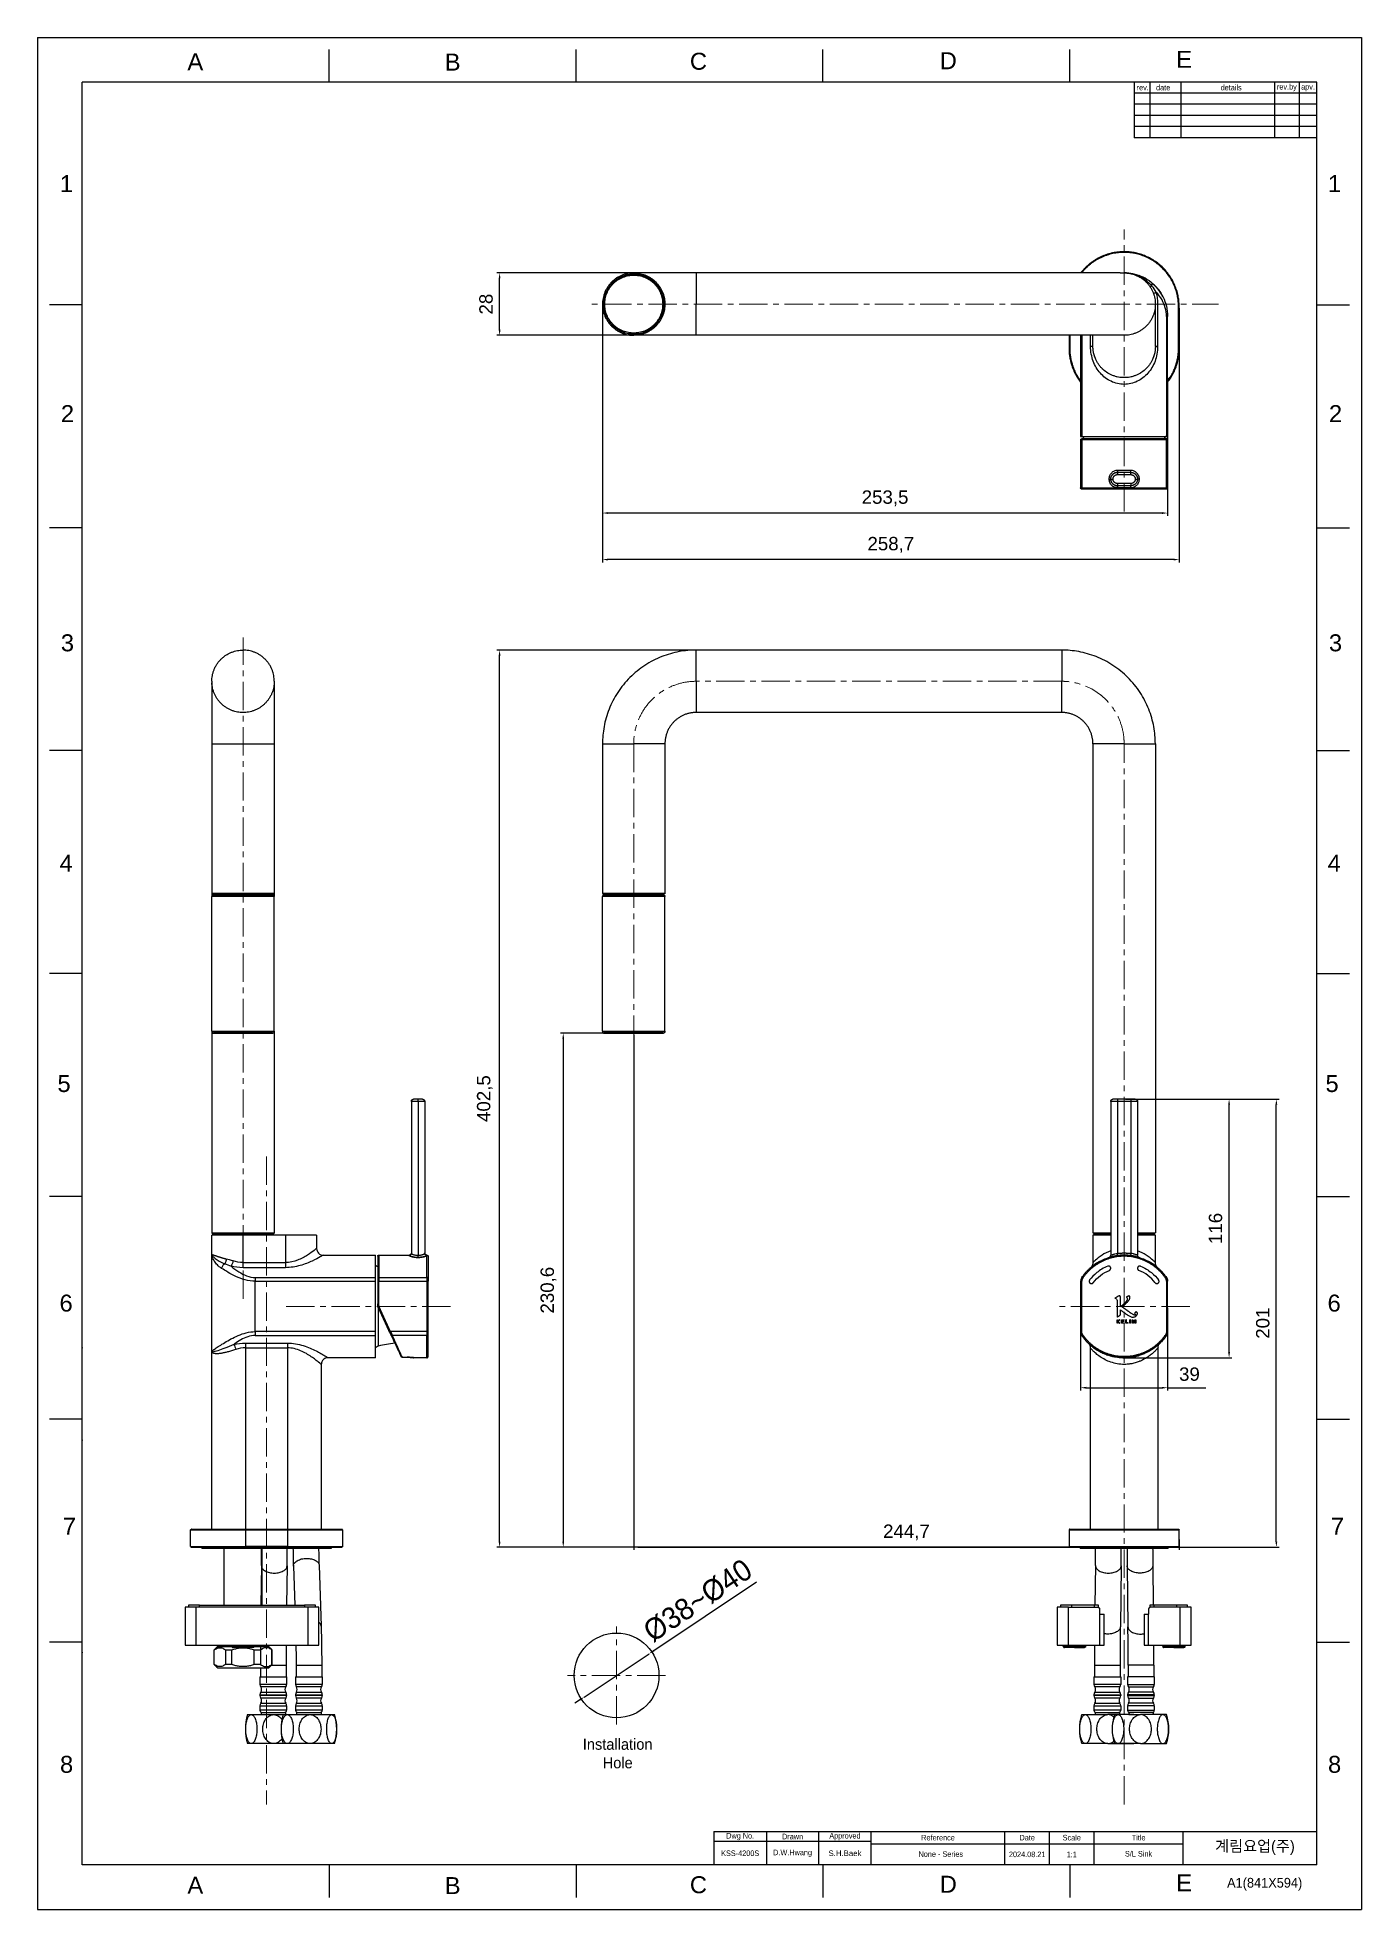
# Model space of a CAD drawing. Header units: millimetres. Extents: x 4044 to 4638, y 1705 to 2545.
import ezdxf

# ---------------------------------------------------------------- set-up
doc = ezdxf.new("R2010")
doc.units = ezdxf.units.MM
doc.linetypes.add('CENTERX2', pattern=[20.32, 12.7, -2.54, 2.54, -2.54])
doc.layers.get('Defpoints').update_dxf_attribs({"color": 3})
for name, color, linetype, lineweight in [('CENTER', 1, 'CENTERX2', 15), ('DIM', 3, 'Continuous', 9), ('TEXT', 2, 'Continuous', 13)]:
    doc.layers.add(name, color=color, linetype=linetype, lineweight=lineweight)
doc.styles.add('ROMANS', font='Gulim.ttf')
doc.styles.get("Standard").update_dxf_attribs({"font": 'arial.ttf'})
doc.dimstyles.new('ISO-25', dxfattribs={"dimtxt": 2.5, "dimasz": 2.5, "dimexe": 1.25, "dimexo": 0.625, "dimtad": 1, "dimtxsty": 'Standard', "dimcen": 2.5, "dimadec": 0, "dimazin": 0, "dimtfac": 1, "dimtmove": 0, "dimatfit": 3, "dimfxl": 1, "dimarcsym": 0})
doc.dimstyles.new('ISO-25$0', dxfattribs={"dimtxt": 3, "dimasz": 3.5, "dimexe": 1.25, "dimexo": 0, "dimtad": 1, "dimdsep": 46, "dimtxsty": 'Standard', "dimblk1": 'CLOSEDBLANK', "dimcen": 1, "dimadec": 0, "dimazin": 0, "dimtfac": 1, "dimtmove": 1, "dimatfit": 3, "dimfxl": 1, "dimarcsym": 0})

msp = doc.modelspace()

# ---------------------------------------------------------------- texts
at = {"char_height": 7.62, "attachment_point": 5}
for s, width, insert in [('A', 10, (4114.92, 2534.3)), ('B', 10, (4230.37, 2534.13)), ('C', 10, (4340.62, 2534.46)), ('D', 10, (4452.7, 2534.74)), ('E', 10, (4558.5, 2535.37)), ('1', 50, (4057.1, 2479.6)), ('1', 50, (4625.95, 2479.6)), ('2', 50, (4057.57, 2376.4)), ('2', 50, (4626.43, 2376.4)), ('3', 50, (4057.56, 2273.51)), ('3', 50, (4626.41, 2273.51)), ('4', 50, (4056.98, 2174.7)), ('4', 50, (4625.83, 2174.7)), ('5', 50, (4056.03, 2075.77)), ('5', 50, (4624.88, 2075.77)), ('6', 50, (4056.95, 1977.25)), ('6', 50, (4625.8, 1977.25)), ('7', 50, (4058.45, 1877.17)), ('7', 50, (4627.3, 1877.17)), ('8', 50, (4057.17, 1770.31)), ('8', 50, (4626.02, 1770.31)), ('A', 10, (4114.92, 1716.11)), ('B', 10, (4230.37, 1715.95)), ('C', 10, (4340.62, 1716.27)), ('D', 10, (4452.7, 1716.55)), ('E', 10, (4558.5, 1717.19))]:
    msp.add_mtext_dynamic_manual_height_columns(s, width=width, gutter_width=12.5, heights=[0], dxfattribs=dict(at, insert=insert))
at = {"layer": 'TEXT', "style": 'ROMANS'}
msp.add_text('A1(841X594)', height=4.375, dxfattribs=at).set_placement((4577.78, 1715.03))
at = {"layer": 'TEXT', "attachment_point": 5, "style": 'ROMANS'}
for s, width, insert, char_height in [('rev.', 5, (4539.94, 2522.69), 2.5), ('date', 16, (4549.1, 2522.69), 2.5), ('details', 45, (4579.6, 2522.69), 2.5), ('rev.by', 8, (4604.59, 2522.69), 2.5), ('apv.', 8, (4614.1, 2522.69), 2.5), ('Installation Hole', 28.1224, (4304.39, 1775.18), 5), ('Dwg No.', 23.5, (4359.35, 1737.94), 2.5), ('Drawn', 23.5, (4382.85, 1737.94), 2.5), ('Approved', 23.5, (4406.35, 1737.94), 2.5), ('Reference', 60, (4448.1, 1737.44), 2.5), ('Scale', 20, (4508.1, 1737.44), 2.5), ('Title', 40, (4538.1, 1737.44), 2.5), ('KSS-4200S', 23.5, (4359.35, 1730.44), 2.5), ('D.W.Hwang', 23.5, (4382.85, 1730.44), 2.5), ('{\\fArial|b0|i0|c0|p34;S.H.Baek}', 23.5, (4406.35, 1730.44), 2.5), ('None - Series', 60, (4449.35, 1730.07), 2.5), ('2024.08.21', 20, (4488.1, 1729.94), 2.5), ('Date', 20, (4488.1, 1737.44), 2.5), ('1:1', 20, (4508.1, 1729.94), 2.5), ('S/L Sink', 31.8138, (4538.05, 1730.22), 2.5)]:
    msp.add_mtext_dynamic_manual_height_columns(s, width=width, gutter_width=12.5, heights=[0], dxfattribs=dict(at, insert=insert, char_height=char_height))
at = {"layer": 'TEXT', "linetype": 'CENTERX2', "insert": (4590.28, 1732.93), "char_height": 5, "attachment_point": 5}
msp.add_mtext_dynamic_manual_height_columns('{\\fHYGothic-Medium|b0|i0|c129|p18;계림요업(주)}', width=60, gutter_width=12.5, heights=[0], dxfattribs=at)

# ---------------------------------------------------------------- blocks, each defined once
blk = doc.blocks.new('*D11')
at = {"layer": 'Defpoints', "color": 0, "transparency": 16777216}
for p in [(4318.46, 1819.94), (4289.33, 1800.55)]:
    blk.add_point(p, dxfattribs=at)
at = {"layer": 'DIM', "color": 0, "lineweight": -2, "transparency": 16777216}
for p, q in [((4366.67, 1852.02), (4320.54, 1821.32)), ((4289.33, 1800.55), (4318.46, 1819.94)), ((4287.24, 1799.16), (4285.16, 1797.78))]:
    blk.add_line(p, q, dxfattribs=at)
at = {"layer": 'DIM', "color": 0, "transparency": 16777216}
for points in [[(4320.31, 1821.67), (4320.78, 1820.97), (4318.46, 1819.94)], [(4287.01, 1799.51), (4287.48, 1798.81), (4289.33, 1800.55)]]:
    blk.add_solid(points, dxfattribs=at)
at = {"layer": 'DIM', "color": 0, "transparency": 16777216, "insert": (4340.33, 1843.86), "char_height": 6, "attachment_point": 5, "rotation": 33.64357}
blk.add_mtext('{\\fMS PGothic|b0|i0|c129|p34;\\H1.6x;%%C38~%%C40}', dxfattribs=at)
blk = doc.blocks.new('*D2')
at = {"layer": 'Defpoints', "color": 0, "transparency": 16777216}
for p in [(4251.42, 2439.54), (4316.59, 2439.54), (4316.59, 2411.54)]:
    blk.add_point(p, dxfattribs=at)
at = {"layer": 'DIM', "color": 0, "lineweight": -2, "transparency": 16777216}
for p, q in [((4315.97, 2439.54), (4250.17, 2439.54)), ((4251.42, 2414.04), (4251.42, 2437.04)), ((4315.97, 2411.54), (4250.17, 2411.54))]:
    blk.add_line(p, q, dxfattribs=at)
at = {"layer": 'DIM', "color": 0, "transparency": 16777216}
for points in [[(4251.01, 2437.04), (4251.84, 2437.04), (4251.42, 2439.54)], [(4251.01, 2414.04), (4251.84, 2414.04), (4251.42, 2411.54)]]:
    blk.add_solid(points, dxfattribs=at)
at = {"layer": 'DIM', "color": 0, "transparency": 16777216, "insert": (4245.36, 2425.54), "char_height": 6, "attachment_point": 5, "rotation": 90}
blk.add_mtext('28', dxfattribs=at)
blk = doc.blocks.new('*D3')
at = {"layer": 'Defpoints', "color": 0, "transparency": 16777216}
for p in [(4297.59, 2425.54), (4551.09, 2393.09), (4297.59, 2331.79)]:
    blk.add_point(p, dxfattribs=at)
at = {"layer": 'DIM', "color": 0, "lineweight": -2, "transparency": 16777216}
for p, q in [((4297.59, 2424.91), (4297.59, 2330.54)), ((4551.09, 2392.46), (4551.09, 2330.54)), ((4548.59, 2331.79), (4300.09, 2331.79))]:
    blk.add_line(p, q, dxfattribs=at)
at = {"layer": 'DIM', "color": 0, "transparency": 16777216}
for points in [[(4300.09, 2332.21), (4300.09, 2331.37), (4297.59, 2331.79)], [(4548.59, 2332.21), (4548.59, 2331.37), (4551.09, 2331.79)]]:
    blk.add_solid(points, dxfattribs=at)
at = {"layer": 'DIM', "color": 0, "transparency": 16777216, "insert": (4424.34, 2338.39), "char_height": 6, "attachment_point": 5}
blk.add_mtext('253,5', dxfattribs=at)
blk = doc.blocks.new('*D4')
at = {"layer": 'Defpoints', "color": 0, "transparency": 16777216}
for p in [(4297.59, 2425.54), (4556.29, 2424.34), (4297.59, 2310.92)]:
    blk.add_point(p, dxfattribs=at)
at = {"layer": 'DIM', "color": 0, "lineweight": -2, "transparency": 16777216}
for p, q in [((4297.59, 2424.91), (4297.59, 2309.67)), ((4556.29, 2423.71), (4556.29, 2309.67)), ((4553.79, 2310.92), (4300.09, 2310.92))]:
    blk.add_line(p, q, dxfattribs=at)
at = {"layer": 'DIM', "color": 0, "transparency": 16777216}
for points in [[(4300.09, 2311.33), (4300.09, 2310.5), (4297.59, 2310.92)], [(4553.79, 2311.33), (4553.79, 2310.5), (4556.29, 2310.92)]]:
    blk.add_solid(points, dxfattribs=at)
at = {"layer": 'DIM', "color": 0, "transparency": 16777216, "insert": (4426.94, 2317.52), "char_height": 6, "attachment_point": 5}
blk.add_mtext('258,7', dxfattribs=at)
blk = doc.blocks.new('*D5')
at = {"layer": 'Defpoints', "color": 0, "transparency": 16777216}
for p in [(4251.42, 2270.3), (4339.59, 2270.3), (4507.19, 1867.8)]:
    blk.add_point(p, dxfattribs=at)
at = {"layer": 'DIM', "color": 0, "lineweight": -2, "transparency": 16777216}
for p, q in [((4338.97, 2270.3), (4250.17, 2270.3)), ((4251.42, 1870.3), (4251.42, 2267.8)), ((4506.57, 1867.8), (4250.17, 1867.8))]:
    blk.add_line(p, q, dxfattribs=at)
at = {"layer": 'DIM', "color": 0, "transparency": 16777216}
for points in [[(4251.01, 2267.8), (4251.84, 2267.8), (4251.42, 2270.3)], [(4251.01, 1870.3), (4251.84, 1870.3), (4251.42, 1867.8)]]:
    blk.add_solid(points, dxfattribs=at)
at = {"layer": 'DIM', "color": 0, "transparency": 16777216, "insert": (4244.82, 2069.05), "char_height": 6, "attachment_point": 5, "rotation": 90}
blk.add_mtext('402,5', dxfattribs=at)
blk = doc.blocks.new('*D6')
at = {"layer": 'Defpoints', "color": 0, "transparency": 16777216}
for p in [(4311.59, 2098.37), (4556.29, 1871.8), (4556.29, 1867.8)]:
    blk.add_point(p, dxfattribs=at)
at = {"layer": 'DIM', "color": 0, "lineweight": -2, "transparency": 16777216}
for p, q in [((4311.59, 2097.74), (4311.59, 1866.55)), ((4314.09, 1867.8), (4553.79, 1867.8)), ((4556.29, 1871.18), (4556.29, 1866.55))]:
    blk.add_line(p, q, dxfattribs=at)
at = {"layer": 'DIM', "color": 0, "transparency": 16777216}
for points in [[(4314.09, 1868.21), (4314.09, 1867.38), (4311.59, 1867.8)], [(4553.79, 1868.21), (4553.79, 1867.38), (4556.29, 1867.8)]]:
    blk.add_solid(points, dxfattribs=at)
at = {"layer": 'DIM', "color": 0, "transparency": 16777216, "insert": (4433.94, 1874.4), "char_height": 6, "attachment_point": 5}
blk.add_mtext('244,7', dxfattribs=at)
blk = doc.blocks.new('*D7')
at = {"layer": 'Defpoints', "color": 0, "transparency": 16777216}
for p in [(4531.59, 2068.8), (4599.87, 2068.8), (4531.59, 1867.8)]:
    blk.add_point(p, dxfattribs=at)
at = {"layer": 'DIM', "color": 0, "lineweight": -2, "transparency": 16777216}
for p, q in [((4532.22, 2068.8), (4601.12, 2068.8)), ((4599.87, 1870.3), (4599.87, 2066.3)), ((4532.22, 1867.8), (4601.12, 1867.8))]:
    blk.add_line(p, q, dxfattribs=at)
at = {"layer": 'DIM', "color": 0, "transparency": 16777216}
for points in [[(4599.46, 2066.3), (4600.29, 2066.3), (4599.87, 2068.8)], [(4599.46, 1870.3), (4600.29, 1870.3), (4599.87, 1867.8)]]:
    blk.add_solid(points, dxfattribs=at)
at = {"layer": 'DIM', "color": 0, "transparency": 16777216, "insert": (4593.81, 1968.3), "char_height": 6, "attachment_point": 5, "rotation": 90}
blk.add_mtext('201', dxfattribs=at)
blk = doc.blocks.new('*D8')
at = {"layer": 'Defpoints', "color": 0, "transparency": 16777216}
for p in [(4531.59, 2068.8), (4578.67, 2068.8), (4531.59, 1952.8)]:
    blk.add_point(p, dxfattribs=at)
at = {"layer": 'DIM', "color": 0, "lineweight": -2, "transparency": 16777216}
for p, q in [((4532.22, 2068.8), (4579.92, 2068.8)), ((4578.67, 1955.3), (4578.67, 2066.3)), ((4532.22, 1952.8), (4579.92, 1952.8))]:
    blk.add_line(p, q, dxfattribs=at)
at = {"layer": 'DIM', "color": 0, "transparency": 16777216}
for points in [[(4578.25, 2066.3), (4579.09, 2066.3), (4578.67, 2068.8)], [(4578.25, 1955.3), (4579.09, 1955.3), (4578.67, 1952.8)]]:
    blk.add_solid(points, dxfattribs=at)
at = {"layer": 'DIM', "color": 0, "transparency": 16777216, "insert": (4572.61, 2010.8), "char_height": 6, "attachment_point": 5, "rotation": 90}
blk.add_mtext('116', dxfattribs=at)
blk = doc.blocks.new('*D9')
at = {"layer": 'Defpoints', "color": 0, "transparency": 16777216}
for p in [(4512.09, 1975.8), (4551.09, 1975.8), (4551.09, 1939.33)]:
    blk.add_point(p, dxfattribs=at)
at = {"layer": 'DIM', "color": 0, "lineweight": -2, "transparency": 16777216}
for p, q in [((4512.09, 1975.18), (4512.09, 1938.08)), ((4551.09, 1975.18), (4551.09, 1938.08)), ((4514.59, 1939.33), (4548.59, 1939.33)), ((4551.09, 1939.33), (4568.2, 1939.33))]:
    blk.add_line(p, q, dxfattribs=at)
at = {"layer": 'DIM', "color": 0, "transparency": 16777216}
for points in [[(4514.59, 1939.74), (4514.59, 1938.91), (4512.09, 1939.33)], [(4548.59, 1939.74), (4548.59, 1938.91), (4551.09, 1939.33)]]:
    blk.add_solid(points, dxfattribs=at)
at = {"layer": 'DIM', "color": 0, "transparency": 16777216, "insert": (4560.89, 1945.39), "char_height": 6, "attachment_point": 5}
blk.add_mtext('39', dxfattribs=at)
blk = doc.blocks.new('*D10')
at = {"layer": 'Defpoints', "color": 0, "transparency": 16777216}
for p in [(4311.59, 2098.4), (4279.97, 1867.8), (4311.59, 1867.8)]:
    blk.add_point(p, dxfattribs=at)
at = {"layer": 'DIM', "color": 0, "lineweight": -2, "transparency": 16777216}
for p, q in [((4310.97, 2098.4), (4278.72, 2098.4)), ((4279.97, 2095.9), (4279.97, 1870.3)), ((4310.97, 1867.8), (4278.72, 1867.8))]:
    blk.add_line(p, q, dxfattribs=at)
at = {"layer": 'DIM', "color": 0, "transparency": 16777216}
for points in [[(4279.55, 2095.9), (4280.39, 2095.9), (4279.97, 2098.4)], [(4279.55, 1870.3), (4280.39, 1870.3), (4279.97, 1867.8)]]:
    blk.add_solid(points, dxfattribs=at)
at = {"layer": 'DIM', "color": 0, "transparency": 16777216, "insert": (4273.36, 1983.1), "char_height": 6, "attachment_point": 5, "rotation": 90}
blk.add_mtext('230,6', dxfattribs=at)

# ---------------------------------------------------------------- dimensions: what is measured, and where the dimension line sits
at = {"layer": 'DIM'}
for base, p1, p2, picture, middle in [((4251.42, 2439.54), (4316.59, 2411.54), (4316.59, 2439.54), '*D2', (4245.36, 2425.54)), ((4251.42, 2270.3), (4507.19, 1867.8), (4339.59, 2270.3), '*D5', (4244.82, 2069.05)), ((4279.97, 1867.8), (4311.59, 2098.4), (4311.59, 1867.8), '*D10', (4273.36, 1983.1)), ((4599.87, 2068.8), (4531.59, 1867.8), (4531.59, 2068.8), '*D7', (4593.81, 1968.3)), ((4578.67, 2068.8), (4531.59, 1952.8), (4531.59, 2068.8), '*D8', (4572.61, 2010.8))]:
    dim = msp.add_linear_dim(base=base, p1=p1, p2=p2, angle=90, dimstyle='ISO-25$0', override={"dimtxt": 6, "dimasz": 2.5, "dimexo": 0.625, "dimgap": 3, "dimdec": 1, "dimdsep": 44, "dimcen": 2.5, "dimtmove": 0, "dimfxl": 1.25}, dxfattribs=at)
    dim.commit()
    dim.dimension.update_dxf_attribs({"geometry": picture, "text_midpoint": middle})
for base, p1, p2, picture, middle in [((4297.59, 2331.79), (4551.09, 2393.09), (4297.59, 2425.54), '*D3', (4424.34, 2338.39)), ((4297.59, 2310.92), (4556.29, 2424.34), (4297.59, 2425.54), '*D4', (4426.94, 2317.52)), ((4556.29, 1867.8), (4311.59, 2098.37), (4556.29, 1871.8), '*D6', (4433.94, 1874.4))]:
    dim = msp.add_linear_dim(base=base, p1=p1, p2=p2, dimstyle='ISO-25$0', override={"dimtxt": 6, "dimasz": 2.5, "dimexo": 0.625, "dimgap": 3, "dimdec": 1, "dimdsep": 44, "dimcen": 2.5, "dimtmove": 0, "dimfxl": 1.25}, dxfattribs=at)
    dim.commit()
    dim.dimension.update_dxf_attribs({"geometry": picture, "text_midpoint": middle})
dim = msp.add_linear_dim(base=(4551.09, 1939.33), p1=(4512.09, 1975.8), p2=(4551.09, 1975.8), dimstyle='ISO-25$0', override={"dimtxt": 6, "dimasz": 2.5, "dimexo": 0.625, "dimgap": 3, "dimdec": 1, "dimdsep": 44, "dimcen": 2.5, "dimtmove": 0, "dimfxl": 1.25}, dxfattribs=at)
dim.commit()
dim.dimension.update_dxf_attribs({"geometry": '*D9', "text_midpoint": (4560.89, 1939.33), "dimtype": 160})
dim = msp.add_diameter_dim_2p(p1=(4289.33, 1800.55), p2=(4318.46, 1819.94), text='{\\fMS PGothic|b0|i0|c129|p34;\\H1.6x;%%C38~%%C40}', dimstyle='ISO-25', override={"dimtxt": 6, "dimgap": 3, "dimdec": 1, "dimfxl": 1.25}, dxfattribs=at)
dim.commit()
dim.dimension.update_dxf_attribs({"geometry": '*D11', "text_midpoint": (4340.33, 1843.86)})

# ---------------------------------------------------------------- linework, layer by layer
at = {"color": 7, "linetype": 'Continuous'}
for p, q in [((4044.1, 2545.19), (4638.1, 2545.19)), ((4044.1, 2545.19), (4044.1, 1705.19)), ((4174.9, 2525.19), (4174.9, 2539.73)), ((4285.7, 2525.19), (4285.7, 2539.73)), ((4396.5, 2525.19), (4396.5, 2539.73)), ((4507.3, 2525.19), (4507.3, 2539.73)), ((4638.1, 2545.19), (4638.1, 1705.19)), ((4618.1, 2525.19), (4064.1, 2525.19)), ((4618.1, 1725.19), (4618.1, 2525.19)), ((4064.1, 2425.19), (4049.56, 2425.19)), ((4618.1, 2425.19), (4632.64, 2425.19)), ((4064.1, 2325.19), (4049.56, 2325.19)), ((4618.1, 2325.19), (4632.64, 2325.19)), ((4064.1, 2225.19), (4049.56, 2225.19)), ((4618.1, 2225.19), (4632.64, 2225.19)), ((4064.1, 2125.19), (4049.56, 2125.19)), ((4618.1, 2125.19), (4632.64, 2125.19)), ((4064.1, 2025.19), (4049.56, 2025.19)), ((4618.1, 2025.19), (4632.64, 2025.19)), ((4064.1, 1925.19), (4049.56, 1925.19)), ((4618.1, 1925.19), (4632.64, 1925.19)), ((4144.57, 1859.53), (4144.35, 1841.8)), ((4156.07, 1859.39), (4155.85, 1841.8)), ((4158.93, 1859.26), (4159.52, 1841.8)), ((4170.42, 1859.65), (4171.35, 1832.3)), ((4518.72, 1859.53), (4518.51, 1841.8)), ((4530.22, 1859.39), (4529.89, 1832.04)), ((4532.96, 1859.39), (4533.29, 1832.04)), ((4544.46, 1859.53), (4544.67, 1841.8)), ((4064.1, 1825.19), (4049.56, 1825.19)), ((4618.1, 1825.19), (4632.64, 1825.19)), ((4149.06, 1814.9), (4155.64, 1814.9)), ((4155.64, 1814.9), (4155.64, 1809.66)), ((4160.12, 1814.9), (4171.62, 1814.9)), ((4160.12, 1814.9), (4160.12, 1809.66)), ((4171.62, 1814.9), (4171.62, 1809.66)), ((4518.3, 1814.9), (4529.8, 1814.9)), ((4518.3, 1814.9), (4518.3, 1809.66)), ((4529.8, 1814.9), (4529.8, 1809.66)), ((4544.89, 1814.9), (4533.39, 1814.9)), ((4533.39, 1814.9), (4533.39, 1809.66)), ((4544.89, 1814.9), (4544.89, 1809.66)), ((4143.89, 1809.66), (4155.89, 1809.66)), ((4143.89, 1809.66), (4143.89, 1806.23)), ((4155.89, 1806.23), (4143.89, 1806.23)), ((4144.14, 1813.68), (4144.14, 1809.66)), ((4155.89, 1809.66), (4155.89, 1806.23)), ((4159.87, 1809.66), (4171.87, 1809.66)), ((4159.87, 1809.66), (4159.87, 1806.23)), ((4171.87, 1806.23), (4159.87, 1806.23)), ((4171.87, 1809.66), (4171.87, 1806.23)), ((4518.05, 1809.66), (4530.05, 1809.66)), ((4518.05, 1809.66), (4518.05, 1806.23)), ((4530.05, 1806.23), (4518.05, 1806.23)), ((4530.05, 1809.66), (4530.05, 1806.23)), ((4545.14, 1809.66), (4533.14, 1809.66)), ((4533.14, 1809.66), (4533.14, 1806.23)), ((4533.14, 1806.23), (4545.14, 1806.23)), ((4545.14, 1809.66), (4545.14, 1806.23)), ((4143.89, 1801.6), (4155.89, 1801.6)), ((4143.89, 1801.6), (4143.89, 1801.23)), ((4155.89, 1801.23), (4143.89, 1801.23)), ((4155.52, 1805.06), (4144.27, 1805.06)), ((4144.27, 1802.77), (4155.52, 1802.77)), ((4155.52, 1800.06), (4144.27, 1800.06)), ((4144.27, 1797.77), (4155.52, 1797.77)), ((4155.89, 1801.6), (4155.89, 1801.23)), ((4159.87, 1801.6), (4171.87, 1801.6)), ((4159.87, 1801.6), (4159.87, 1801.23)), ((4171.87, 1801.23), (4159.87, 1801.23)), ((4171.49, 1805.06), (4160.24, 1805.06)), ((4160.24, 1802.77), (4171.49, 1802.77)), ((4171.49, 1800.06), (4160.24, 1800.06)), ((4160.24, 1797.77), (4171.49, 1797.77)), ((4171.87, 1801.6), (4171.87, 1801.23)), ((4518.05, 1801.6), (4530.05, 1801.6)), ((4518.05, 1801.6), (4518.05, 1801.23)), ((4530.05, 1801.23), (4518.05, 1801.23)), ((4529.67, 1805.06), (4518.42, 1805.06)), ((4518.42, 1802.77), (4529.67, 1802.77)), ((4529.67, 1800.06), (4518.42, 1800.06)), ((4518.42, 1797.77), (4529.67, 1797.77)), ((4530.05, 1801.6), (4530.05, 1801.23)), ((4545.14, 1801.6), (4533.14, 1801.6)), ((4533.14, 1801.6), (4533.14, 1801.23)), ((4533.14, 1801.23), (4545.14, 1801.23)), ((4533.51, 1805.06), (4544.76, 1805.06)), ((4544.76, 1802.77), (4533.51, 1802.77)), ((4533.51, 1800.06), (4544.76, 1800.06)), ((4544.76, 1797.77), (4533.51, 1797.77)), ((4545.14, 1801.6), (4545.14, 1801.23)), ((4138.39, 1792.66), (4177.37, 1792.66)), ((4143.89, 1796.6), (4155.89, 1796.6)), ((4143.89, 1796.6), (4143.89, 1794.66)), ((4155.89, 1794.66), (4143.89, 1794.66)), ((4144.39, 1793.66), (4155.39, 1793.66)), ((4144.39, 1793.66), (4144.39, 1792.66)), ((4155.39, 1793.66), (4155.39, 1792.66)), ((4155.89, 1796.6), (4155.89, 1794.66)), ((4159.87, 1796.6), (4171.87, 1796.6)), ((4159.87, 1796.6), (4159.87, 1794.66)), ((4171.87, 1794.66), (4159.87, 1794.66)), ((4160.37, 1793.66), (4171.37, 1793.66)), ((4160.37, 1793.66), (4160.37, 1792.66)), ((4171.37, 1793.66), (4171.37, 1792.66)), ((4171.87, 1796.6), (4171.87, 1794.66)), ((4512.55, 1792.66), (4524.25, 1792.66)), ((4518.05, 1796.6), (4530.05, 1796.6)), ((4518.05, 1796.6), (4518.05, 1794.66)), ((4530.05, 1794.66), (4518.05, 1794.66)), ((4518.55, 1793.66), (4529.55, 1793.66)), ((4518.55, 1793.66), (4518.55, 1792.66)), ((4535.95, 1792.66), (4524.25, 1792.66)), ((4527.24, 1792.66), (4529.55, 1792.66)), ((4529.55, 1793.66), (4529.55, 1792.66)), ((4530.05, 1796.6), (4530.05, 1794.66)), ((4545.14, 1796.6), (4533.14, 1796.6)), ((4533.14, 1796.6), (4533.14, 1794.66)), ((4533.14, 1794.66), (4545.14, 1794.66)), ((4544.64, 1793.66), (4533.64, 1793.66)), ((4533.64, 1793.66), (4533.64, 1792.66)), ((4533.64, 1792.66), (4538.94, 1792.66)), ((4550.64, 1792.66), (4538.94, 1792.66)), ((4544.64, 1793.66), (4544.64, 1792.66)), ((4545.14, 1796.6), (4545.14, 1794.66)), ((4177.37, 1779.66), (4138.39, 1779.66)), ((4524.25, 1779.66), (4512.55, 1779.66)), ((4524.25, 1779.66), (4535.95, 1779.66)), ((4538.94, 1779.66), (4527.24, 1779.66)), ((4538.94, 1779.66), (4550.64, 1779.66)), ((4174.9, 1725.18), (4174.9, 1710.65)), ((4285.7, 1725.19), (4285.7, 1710.65)), ((4396.5, 1725.19), (4396.5, 1710.65)), ((4507.3, 1725.19), (4507.3, 1710.65)), ((4044.1, 1705.19), (4638.1, 1705.19))]:
    msp.add_line(p, q, dxfattribs=at)
at = {"linetype": 'Continuous'}
for p, q in [((4064.1, 1725.19), (4064.1, 2525.19)), ((4618.1, 1725.19), (4064.1, 1725.19))]:
    msp.add_line(p, q, dxfattribs=at)
for p, q in [((4536.1, 2525.19), (4536.1, 2500.19)), ((4618.1, 2520.19), (4536.1, 2520.19)), ((4543.06, 2525.19), (4543.06, 2500.19)), ((4557.1, 2525.19), (4557.1, 2500.19)), ((4599.05, 2525.19), (4599.05, 2500.19)), ((4610.1, 2525.19), (4610.1, 2500.19)), ((4618.1, 2515.19), (4536.1, 2515.19)), ((4618.1, 2510.19), (4536.1, 2510.19)), ((4618.1, 2505.19), (4536.1, 2505.19)), ((4618.1, 2500.19), (4536.1, 2500.19)), ((4347.6, 1740.19), (4618.1, 1740.19)), ((4347.6, 1740.19), (4347.6, 1725.19)), ((4371.1, 1740.19), (4371.1, 1725.19)), ((4394.6, 1725.19), (4394.6, 1740.19)), ((4418.1, 1725.19), (4418.1, 1740.19)), ((4478.1, 1725.19), (4478.1, 1740.19)), ((4478.1, 1725.19), (4478.1, 1740.19)), ((4478.1, 1725.19), (4478.1, 1740.19)), ((4498.1, 1725.19), (4498.1, 1740.19)), ((4518.1, 1725.19), (4518.1, 1740.19)), ((4558.1, 1725.19), (4558.1, 1740.19)), ((4418.1, 1735.69), (4347.6, 1735.69)), ((4418.1, 1734.69), (4558.1, 1734.69))]:
    msp.add_line(p, q)
at = {"lineweight": -3}
msp.add_line((4124.83, 1813.68), (4147.83, 1813.68), dxfattribs=at)
msp.add_circle((4303.89, 1810.24), 19)
at = {"color": 7, "linetype": 'Continuous'}
for centre, radius, start, end in [((2876.42, 1874.42), 1268.23, 359.32714, 359.67842), ((2874.21, 1874.44), 1281.95, 359.3272, 359.681), ((4620.36, 1874.46), 461.69, 180.88843, 181.88685), ((4618.15, 1874.41), 447.97, 180.90878, 181.8873), ((3250.58, 1874.42), 1268.23, 359.32714, 359.67842), ((3248.37, 1874.44), 1281.95, 359.3272, 359.681), ((5814.82, 1874.44), 1281.95, 180.319, 180.6728), ((5812.6, 1874.42), 1268.23, 180.32158, 180.67286), ((5909.13, 1815.94), 1379.34, 179.33143, 180.04331), ((3154.05, 1815.94), 1379.34, 359.95669, 0.66857), ((5534.84, 1815.95), 1390.7, 179.7021, 179.7639), ((5534.98, 1815.94), 1379.34, 179.67364, 180.04331), ((5908.99, 1815.95), 1390.7, 179.67635, 180.043), ((3154.19, 1815.95), 1390.7, 359.957, 0.32365), ((4145.89, 1806.23), 2, 180, 215.65909), ((4153.89, 1806.23), 2, 324.34091, 0), ((4161.87, 1806.23), 2, 180, 215.65909), ((4169.87, 1806.23), 2, 324.34091, 0), ((4520.05, 1806.23), 2, 180, 215.65909), ((4528.05, 1806.23), 2, 324.34091, 0), ((4535.14, 1806.23), 2, 180, 215.65909), ((4543.14, 1806.23), 2, 324.34091, 0), ((4145.89, 1801.6), 2, 144.34091, 180), ((4145.89, 1801.23), 2, 180, 215.65909), ((4145.89, 1796.6), 2, 144.34091, 180), ((4142.64, 1803.89), 2, 0.59003, 35.65909), ((4142.64, 1803.93), 2, 324.34091, 359.40997), ((4142.64, 1798.89), 2, 0.59003, 35.65909), ((4142.64, 1798.93), 2, 324.34091, 359.40997), ((4157.14, 1803.89), 2, 144.34091, 179.40997), ((4157.14, 1803.93), 2, 180.59003, 215.65909), ((4157.14, 1798.89), 2, 144.34091, 179.40997), ((4157.14, 1798.93), 2, 180.59003, 215.65909), ((4153.89, 1801.6), 2, 0, 35.65909), ((4153.89, 1801.23), 2, 324.34091, 0), ((4153.89, 1796.6), 2, 0, 35.65909), ((4161.87, 1801.6), 2, 144.34091, 180), ((4161.87, 1801.23), 2, 180, 215.65909), ((4161.87, 1796.6), 2, 144.34091, 180), ((4158.62, 1803.89), 2, 0.59003, 35.65909), ((4158.62, 1803.93), 2, 324.34091, 359.40997), ((4158.62, 1798.89), 2, 0.59003, 35.65909), ((4158.62, 1798.93), 2, 324.34091, 359.40997), ((4173.12, 1803.89), 2, 144.34091, 179.40997), ((4173.12, 1803.93), 2, 180.59003, 215.65909), ((4173.12, 1798.89), 2, 144.34091, 179.40997), ((4173.12, 1798.93), 2, 180.59003, 215.65909), ((4169.87, 1801.6), 2, 0, 35.65909), ((4169.87, 1801.23), 2, 324.34091, 0), ((4169.87, 1796.6), 2, 0, 35.65909), ((4520.05, 1801.6), 2, 144.34091, 180), ((4520.05, 1801.23), 2, 180, 215.65909), ((4520.05, 1796.6), 2, 144.34091, 180), ((4516.8, 1803.89), 2, 0.59003, 35.65909), ((4516.8, 1803.93), 2, 324.34091, 359.40997), ((4516.8, 1798.89), 2, 0.59003, 35.65909), ((4516.8, 1798.93), 2, 324.34091, 359.40997), ((4531.3, 1803.89), 2, 144.34091, 179.40997), ((4531.3, 1803.93), 2, 180.59003, 215.65909), ((4531.3, 1798.89), 2, 144.34091, 179.40997), ((4531.3, 1798.93), 2, 180.59003, 215.65909), ((4528.05, 1801.6), 2, 0, 35.65909), ((4528.05, 1801.23), 2, 324.34091, 0), ((4528.05, 1796.6), 2, 0, 35.65909), ((4535.14, 1801.6), 2, 144.34091, 180), ((4535.14, 1801.23), 2, 180, 215.65909), ((4535.14, 1796.6), 2, 144.34091, 180), ((4531.89, 1803.89), 2, 0.59003, 35.65909), ((4531.89, 1803.93), 2, 324.34091, 359.40997), ((4531.89, 1798.89), 2, 0.59003, 35.65909), ((4531.89, 1798.93), 2, 324.34091, 359.40997), ((4546.39, 1803.89), 2, 144.34091, 179.40997), ((4546.39, 1803.93), 2, 180.59003, 215.65909), ((4546.39, 1798.89), 2, 144.34091, 179.40997), ((4546.39, 1798.93), 2, 180.59003, 215.65909), ((4543.14, 1801.6), 2, 0, 35.65909), ((4543.14, 1801.23), 2, 324.34091, 0), ((4543.14, 1796.6), 2, 0, 35.65909), ((4159.02, 1786.16), 21.63, 162.50768, 197.49232), ((4144.89, 1794.66), 1, 180, 270), ((4174.99, 1786.16), 21.63, 162.50768, 197.49232), ((4154.89, 1794.66), 1, 270, 0), ((4160.87, 1794.66), 1, 180, 270), ((4170.87, 1794.66), 1, 270, 0), ((4156.74, 1786.16), 21.63, 342.50768, 17.49232), ((4533.17, 1786.16), 21.63, 162.50768, 197.49232), ((4519.05, 1794.66), 1, 180, 270), ((4547.86, 1786.16), 21.63, 162.50768, 197.49232), ((4529.05, 1794.66), 1, 270, 0), ((4534.14, 1794.66), 1, 180, 270), ((4544.14, 1794.66), 1, 270, 0), ((4530.01, 1786.16), 21.63, 342.50768, 17.49232)]:
    msp.add_arc(centre, radius, start, end, dxfattribs=at)
at = {"lineweight": -3}
for points, weights in [([(4531.59, 2449.04), (4519.54, 2449.04), (4512.12, 2439.54)], [1, 0.831866805627, 0.856764854276]), ([(4531.59, 2448.74), (4519.83, 2448.74), (4512.51, 2439.54)], [1, 0.833575498999, 0.856278726155]), ([(4531.59, 2449.04), (4531.59, 2449.04), (4531.59, 2448.74)], [1, 0.707106781194, 1]), ([(4556.29, 2424.34), (4556.29, 2449.04), (4531.59, 2449.04)], [1, 0.707106781187, 1]), ([(4555.99, 2424.34), (4555.99, 2448.74), (4531.59, 2448.74)], [1, 0.707106781187, 1]), ([(4529.85, 2439.54), (4530.72, 2439.64), (4531.59, 2439.64)], [0.957328698208, 0.976831701501, 1]), ([(4531.53, 2439.54), (4531.56, 2439.54), (4531.59, 2439.54)], [0.998210497143, 0.999102498391, 1]), ([(4531.59, 2439.64), (4533.47, 2439.64), (4535.3, 2439.18)], [1, 0.951557225994, 0.919138737991]), ([(4531.59, 2439.54), (4545.59, 2439.54), (4545.59, 2425.54)], [1, 0.707106781187, 1]), ([(4545.59, 2425.54), (4545.59, 2411.54), (4531.59, 2411.54)], [1, 0.707106781187, 1]), ([(4551.09, 2420.04), (4551.09, 2420.04), (4550.57, 2420.04)], [1, 0.955248658726, 1]), ([(4555.99, 2424.34), (4556.29, 2424.34), (4556.29, 2424.34)], [1, 0.707106781187, 1]), ([(4507.19, 2405.64), (4506.89, 2405.64), (4506.89, 2405.64)], [1, 0.707106781187, 1]), ([(4506.89, 2405.64), (4506.89, 2397.17), (4512.09, 2390.48)], [1, 0.87559892033, 0.856872042922]), ([(4507.19, 2405.64), (4507.19, 2397.49), (4512.09, 2390.97)], [1, 0.878437170804, 0.85778156986]), ([(4517.59, 2406.54), (4517.59, 2406.54), (4516.55, 2406.54)], [1, 0.909353109041, 1]), ([(4531.59, 2392.54), (4517.59, 2392.54), (4517.59, 2406.54)], [1, 0.707106781187, 1]), ([(4545.59, 2406.54), (4545.59, 2392.54), (4531.59, 2392.54)], [1, 0.707106781187, 1]), ([(4546.63, 2406.54), (4545.59, 2406.54), (4545.59, 2406.54)], [1, 0.909353109041, 1]), ([(4551.09, 2390.97), (4555.99, 2397.49), (4555.99, 2405.64)], [0.85778156986, 0.878437170804, 1]), ([(4551.09, 2390.48), (4556.29, 2397.17), (4556.29, 2405.64)], [0.856872351048, 0.875599943732, 1]), ([(4555.99, 2405.64), (4556.29, 2405.64), (4556.29, 2405.64)], [1, 0.707106781187, 1]), ([(4512.09, 2366.14), (4512.09, 2366.14), (4512.62, 2366.14)], [1, 0.955248658726, 1]), ([(4512.62, 2366.14), (4512.09, 2366.14), (4512.09, 2366.14)], [1, 0.955248658727, 1]), ([(4512.09, 2364.64), (4512.09, 2365.14), (4512.59, 2365.14)], [1, 0.707106781188, 1]), ([(4512.62, 2364.64), (4512.09, 2364.64), (4512.09, 2364.64)], [1, 0.95524865873, 1]), ([(4513.03, 2365.14), (4512.59, 2365.14), (4512.59, 2365.14)], [1, 0.95524865873, 1]), ([(4512.62, 2366.14), (4519.47, 2366.14), (4531.59, 2366.14)], [1, 0.884627810939, 1]), ([(4512.62, 2364.64), (4512.62, 2365.14), (4513.03, 2365.14)], [1, 0.707106781187, 1]), ([(4531.59, 2364.64), (4519.47, 2364.64), (4512.62, 2364.64)], [1, 0.884627810939, 1]), ([(4531.59, 2365.14), (4519.73, 2365.14), (4513.03, 2365.14)], [1, 0.884627810939, 1]), ([(4531.59, 2366.14), (4543.72, 2366.14), (4550.57, 2366.14)], [1, 0.884627810939, 1]), ([(4550.15, 2365.14), (4543.45, 2365.14), (4531.59, 2365.14)], [1, 0.884627810938, 1]), ([(4550.57, 2364.64), (4543.72, 2364.64), (4531.59, 2364.64)], [1, 0.884627810939, 1]), ([(4550.57, 2364.64), (4550.57, 2365.14), (4550.15, 2365.14)], [1, 0.707106781201, 1]), ([(4550.59, 2365.14), (4550.59, 2365.14), (4550.15, 2365.14)], [1, 0.955248658699, 1]), ([(4550.57, 2366.14), (4551.09, 2366.14), (4551.09, 2366.14)], [1, 0.955248658726, 1]), ([(4551.09, 2364.64), (4551.09, 2364.64), (4550.57, 2364.64)], [1, 0.955248658708, 1]), ([(4551.09, 2364.64), (4551.09, 2365.14), (4550.59, 2365.14)], [1, 0.70710678119, 1]), ([(4525.59, 2347.04), (4525.59, 2350.04), (4528.59, 2350.04)], [0.999992191906, 0.707110685289, 1]), ([(4525.59, 2347.04), (4525.59, 2347.04), (4526.59, 2347.04)], [1, 0.70710678118, 1]), ([(4528.59, 2344.04), (4525.59, 2344.04), (4525.59, 2347.04)], [1, 0.70710678119, 1]), ([(4526.59, 2347.04), (4526.59, 2349.04), (4528.59, 2349.04)], [1, 0.70710678119, 1]), ([(4528.59, 2345.04), (4526.59, 2345.04), (4526.59, 2347.04)], [1, 0.70710678119, 1]), ([(4528.59, 2350.04), (4528.59, 2350.04), (4528.59, 2349.04)], [1, 0.707106781191, 1]), ([(4528.59, 2345.04), (4528.59, 2344.04), (4528.59, 2344.04)], [1, 0.707106781191, 1]), ([(4528.72, 2351.04), (4530.15, 2351.04), (4531.59, 2351.04)], [1, 0.998037259237, 1]), ([(4531.59, 2351.04), (4533.04, 2351.04), (4534.47, 2351.04)], [1, 0.998037259237, 1]), ([(4534.59, 2349.04), (4534.59, 2350.04), (4534.59, 2350.04)], [1, 0.707106781191, 1]), ([(4534.59, 2350.04), (4537.59, 2350.04), (4537.59, 2347.04)], [1, 0.70710678119, 1]), ([(4534.59, 2349.04), (4536.59, 2349.04), (4536.59, 2347.04)], [1, 0.70710678119, 1]), ([(4536.59, 2347.04), (4536.59, 2345.04), (4534.59, 2345.04)], [1, 0.70710678119, 1]), ([(4537.59, 2347.04), (4537.59, 2344.04), (4534.59, 2344.04)], [1, 0.70710678119, 1]), ([(4534.59, 2345.04), (4534.59, 2344.04), (4534.59, 2344.04)], [1, 0.707106781191, 1]), ([(4536.59, 2347.04), (4537.59, 2347.04), (4537.59, 2347.04)], [1, 0.7071067812, 1]), ([(4512.59, 2342.54), (4512.09, 2342.54), (4512.09, 2343.04)], [1, 0.707106781188, 1]), ([(4512.62, 2343.04), (4512.09, 2343.04), (4512.09, 2343.04)], [1, 0.95524865873, 1]), ([(4513.03, 2342.54), (4512.59, 2342.54), (4512.59, 2342.54)], [1, 0.95524865873, 1]), ([(4513.03, 2342.54), (4512.62, 2342.54), (4512.62, 2343.04)], [1, 0.707106781187, 1]), ([(4512.62, 2343.04), (4518.46, 2343.04), (4528.72, 2343.04)], [1, 0.912092442077, 1]), ([(4531.59, 2342.54), (4519.73, 2342.54), (4513.03, 2342.54)], [1, 0.884627810939, 1]), ([(4531.59, 2343.04), (4530.15, 2343.04), (4528.72, 2343.04)], [1, 0.998037259237, 1]), ([(4534.47, 2343.04), (4533.04, 2343.04), (4531.59, 2343.04)], [1, 0.998037259237, 1]), ([(4550.15, 2342.54), (4543.45, 2342.54), (4531.59, 2342.54)], [1, 0.884627810938, 1]), ([(4534.47, 2343.04), (4544.72, 2343.04), (4550.57, 2343.04)], [1, 0.912092442077, 1]), ([(4550.57, 2343.04), (4550.57, 2342.54), (4550.15, 2342.54)], [1, 0.707106781201, 1]), ([(4550.59, 2342.54), (4550.59, 2342.54), (4550.15, 2342.54)], [1, 0.955248658699, 1]), ([(4550.57, 2343.04), (4551.09, 2343.04), (4551.09, 2343.04)], [1, 0.955248658708, 1]), ([(4551.09, 2343.04), (4551.09, 2342.54), (4550.59, 2342.54)], [1, 0.70710678119, 1]), ([(4211.83, 2067.8), (4211.83, 2068.8), (4212.83, 2068.8)], [1, 0.707106781191, 1]), ([(4214.83, 2067.8), (4211.83, 2067.8), (4211.83, 2067.8)], [1, 0.70710678119, 1]), ([(4214.83, 2068.8), (4212.83, 2068.8), (4212.83, 2068.8)], [1, 0.70710678119, 1]), ([(4214.83, 2067.8), (4214.83, 2068.8), (4214.83, 2068.8)], [1, 0.70710678118, 1]), ([(4216.83, 2068.8), (4216.83, 2068.8), (4214.83, 2068.8)], [1, 0.70710678119, 1]), ([(4217.83, 2067.8), (4217.83, 2067.8), (4214.83, 2067.8)], [1, 0.70710678119, 1]), ([(4216.83, 2068.8), (4217.83, 2068.8), (4217.83, 2067.8)], [1, 0.707106781191, 1]), ([(4525.59, 2067.8), (4525.59, 2068.8), (4526.59, 2068.8)], [1, 0.70710678118, 1]), ([(4528.59, 2067.8), (4525.59, 2067.8), (4525.59, 2067.8)], [1, 0.70710678119, 1]), ([(4528.59, 2068.8), (4526.59, 2068.8), (4526.59, 2068.8)], [1, 0.70710678119, 1]), ([(4528.59, 2068.8), (4528.59, 2068.8), (4528.59, 2067.8)], [1, 0.707106781191, 1]), ([(4534.59, 2068.8), (4534.59, 2068.8), (4534.59, 2067.8)], [1, 0.707106781191, 1]), ([(4536.59, 2068.8), (4536.59, 2068.8), (4534.59, 2068.8)], [1, 0.70710678119, 1]), ([(4537.59, 2067.8), (4537.59, 2067.8), (4534.59, 2067.8)], [1, 0.70710678119, 1]), ([(4536.59, 2068.8), (4537.59, 2068.8), (4537.59, 2067.8)], [1, 0.7071067812, 1]), ([(4136.33, 2007.8), (4122.33, 2007.8), (4122.33, 2007.8)], [1, 0.707106781187, 1]), ([(4136.33, 2008.1), (4122.83, 2008.1), (4122.83, 2008.1)], [1, 0.707106781187, 1]), ([(4149.83, 2008.1), (4149.83, 2008.1), (4136.33, 2008.1)], [1, 0.707106781187, 1]), ([(4169.33, 2007.8), (4169.33, 2007.8), (4155.33, 2007.8)], [1, 0.707106781187, 1]), ([(4517.59, 2008.8), (4517.59, 2008.8), (4525.59, 2008.8)], [1, 0.792409555202, 0.879081933873]), ([(4525.59, 2007.8), (4517.59, 2007.8), (4517.59, 2007.8)], [0.8790818698, 0.792409631933, 1]), ([(4525.59, 2008.1), (4518.09, 2008.1), (4518.09, 2008.1)], [0.876472951381, 0.795618151175, 1]), ([(4537.59, 2008.8), (4545.59, 2008.8), (4545.59, 2008.8)], [0.879080345795, 0.792411457047, 1]), ([(4545.09, 2008.1), (4545.09, 2008.1), (4537.59, 2008.1)], [1, 0.795625495804, 0.876467140582]), ([(4545.59, 2007.8), (4545.59, 2007.8), (4537.59, 2007.8)], [1, 0.792411380316, 0.879080409866]), ([(4211.83, 1999.8), (4211.83, 1998.8), (4210.83, 1998.8)], [1, 0.707106781187, 1]), ([(4528.59, 1999.61), (4530.09, 1999.8), (4531.59, 1999.8)], [1, 0.998037259237, 1]), ([(4531.59, 1999.8), (4533.1, 1999.8), (4534.59, 1999.61)], [1, 0.998037259236, 1]), ([(4136.33, 1993.2), (4136.33, 1994.1), (4136.33, 1995.47)], [1, 0.909353109041, 1]), ([(4155.33, 1995.47), (4155.33, 1994.1), (4155.33, 1993.2)], [1, 0.909353109041, 1]), ([(4195.73, 1988.8), (4195.73, 1998.8), (4195.73, 1998.8)], [1, 0.884627810939, 1]), ([(4196.73, 1998.3), (4196.73, 1998.8), (4197.23, 1998.8)], [1, 0.707106781189, 1]), ([(4196.73, 1998.3), (4196.73, 1998.3), (4196.73, 1988.52)], [1, 0.884627810939, 1]), ([(4197.23, 1998.8), (4197.23, 1998.8), (4197.23, 1988.8)], [1, 0.884627810939, 1]), ([(4210.83, 1998.62), (4210.83, 1998.8), (4210.83, 1998.8)], [1, 0.998037259237, 1]), ([(4218.83, 1998.8), (4218.83, 1998.8), (4218.83, 1998.62)], [1, 0.998037259237, 1]), ([(4218.83, 1988.8), (4218.83, 1997.33), (4218.83, 1998.62)], [1, 0.912092442077, 1]), ([(4219.33, 1998.3), (4219.33, 1998.3), (4219.33, 1988.52)], [1, 0.884627810939, 1]), ([(4512.62, 1988.8), (4518.46, 1997.33), (4528.72, 1998.62)], [1, 0.912092442077, 1]), ([(4531.59, 1998.3), (4519.73, 1998.3), (4513.03, 1988.52)], [1, 0.884627810939, 1]), ([(4517.59, 1995.47), (4517.59, 1994.15), (4516.62, 1993.26)], [1, 0.915186089664, 0.999793936553]), ([(4524.6, 1993.93), (4524.41, 1993.93), (4524.23, 1993.86)], [1, 0.9811918534, 1]), ([(4525.59, 1992.94), (4525.59, 1993.93), (4524.6, 1993.93)], [1, 0.707106781212, 1]), ([(4524.98, 1992), (4525.59, 1992.25), (4525.59, 1992.92)], [1, 0.829981500516, 1]), ([(4531.59, 1998.8), (4530.15, 1998.8), (4528.72, 1998.62)], [1, 0.998037259237, 1]), ([(4534.47, 1998.62), (4533.04, 1998.8), (4531.59, 1998.8)], [1, 0.998037259237, 1]), ([(4550.15, 1988.52), (4543.45, 1998.3), (4531.59, 1998.3)], [1, 0.884627810938, 1]), ([(4534.47, 1998.62), (4544.72, 1997.33), (4550.57, 1988.8)], [1, 0.912092442077, 1]), ([(4538.58, 1993.93), (4537.59, 1993.93), (4537.59, 1992.94)], [1, 0.707106781186, 1]), ([(4537.59, 1992.92), (4537.59, 1992.25), (4538.21, 1992)], [1, 0.829981500461, 1]), ([(4538.96, 1993.86), (4538.78, 1993.93), (4538.58, 1993.93)], [1, 0.981191853403, 1]), ([(4546.57, 1993.26), (4545.59, 1994.15), (4545.59, 1995.47)], [0.998737740568, 0.914702554319, 1]), ([(4546.58, 1993.25), (4546.58, 1993.25), (4546.58, 1993.25)], [0.999996746941, 0.999997980024, 0.99999926437]), ([(4141.83, 1988.8), (4141.83, 1988.03), (4141.83, 1987.1)], [1, 0.955248658723, 1]), ([(4195.73, 1987.1), (4195.73, 1988.03), (4195.73, 1988.8)], [1, 0.955248658726, 1]), ([(4197.23, 1988.8), (4196.73, 1988.8), (4196.73, 1988.52)], [1, 0.707106781187, 1]), ([(4196.73, 1988.52), (4196.73, 1987.88), (4196.73, 1987.1)], [1, 0.95524865873, 1]), ([(4197.23, 1987.1), (4196.73, 1987.1), (4196.73, 1987.1)], [1, 0.707106781188, 1]), ([(4197.23, 1988.8), (4197.23, 1988.03), (4197.23, 1987.1)], [1, 0.95524865873, 1]), ([(4219.33, 1988.52), (4219.33, 1988.8), (4218.83, 1988.8)], [1, 0.707106781187, 1]), ([(4218.83, 1988.8), (4218.83, 1988.03), (4218.83, 1987.1)], [1, 0.95524865873, 1]), ([(4219.33, 1987.1), (4219.33, 1987.1), (4218.83, 1987.1)], [1, 0.707106781188, 1]), ([(4219.33, 1988.52), (4219.33, 1987.88), (4219.33, 1987.1)], [1, 0.95524865873, 1]), ([(4512.62, 1988.8), (4512.09, 1988.03), (4512.09, 1987.1)], [1, 0.95524865873, 1]), ([(4512.59, 1987.1), (4512.09, 1987.1), (4512.09, 1987.1)], [1, 0.707106781188, 1]), ([(4513.03, 1988.52), (4512.59, 1987.88), (4512.59, 1987.1)], [1, 0.95524865873, 1]), ([(4513.03, 1988.52), (4512.62, 1988.8), (4512.62, 1988.8)], [1, 0.707106781187, 1]), ([(4516.12, 1987.67), (4515.91, 1987.4), (4515.91, 1987.06)], [1, 0.947194339936, 1]), ([(4515.91, 1987.06), (4515.91, 1986.54), (4516.35, 1986.25)], [1, 0.883799329321, 1]), ([(4516.36, 1986.24), (4516.61, 1986.06), (4516.92, 1986.06)], [1, 0.955771834803, 1]), ([(4516.92, 1986.06), (4517.41, 1986.06), (4517.71, 1986.45)], [1, 0.896412659692, 1]), ([(4545.48, 1986.45), (4545.78, 1986.06), (4546.27, 1986.06)], [1, 0.896412659683, 1]), ([(4546.27, 1986.06), (4546.57, 1986.06), (4546.82, 1986.24)], [1, 0.955771834796, 1]), ([(4546.84, 1986.25), (4547.27, 1986.54), (4547.27, 1987.06)], [1, 0.883799329283, 1]), ([(4547.27, 1987.06), (4547.27, 1987.4), (4547.07, 1987.67)], [1, 0.947194339898, 1]), ([(4550.57, 1988.8), (4550.57, 1988.8), (4550.15, 1988.52)], [1, 0.707106781201, 1]), ([(4550.59, 1987.1), (4550.59, 1987.88), (4550.15, 1988.52)], [1, 0.955248658699, 1]), ([(4550.57, 1988.8), (4551.09, 1988.03), (4551.09, 1987.1)], [1, 0.955248658708, 1]), ([(4551.09, 1987.1), (4551.09, 1987.1), (4550.59, 1987.1)], [1, 0.70710678119, 1]), ([(4197.23, 1976.91), (4196.73, 1976.91), (4196.73, 1976.91)], [1, 0.707106781188, 1]), ([(4197.2, 1974.8), (4196.73, 1975.8), (4196.73, 1976.91)], [1, 0.97629600712, 1]), ([(4197.2, 1974.8), (4197.2, 1974.8), (4197.65, 1975.01)], [1, 0.707106781193, 1]), ([(4197.65, 1975.01), (4197.23, 1975.91), (4197.23, 1976.91)], [1, 0.97629600712, 1]), ([(4137.53, 1957.23), (4137.53, 1958.49), (4137.53, 1959.38)], [1, 0.921954445729, 1]), ([(4141.83, 1964.5), (4141.83, 1963.57), (4141.83, 1962.8)], [1, 0.955248658729, 1]), ([(4156.23, 1959.38), (4156.23, 1958.49), (4156.23, 1957.23)], [1, 0.921954445729, 1]), ([(4195.73, 1962.8), (4195.73, 1963.57), (4195.73, 1964.5)], [1, 0.955248658727, 1]), ([(4195.73, 1952.8), (4195.73, 1952.8), (4195.73, 1962.8)], [1, 0.884627810939, 1]), ([(4202.1, 1964.29), (4202.1, 1964.29), (4202.55, 1964.5)], [1, 0.707106781181, 1]), ([(4219.33, 1964.5), (4219.33, 1964.5), (4218.83, 1964.5)], [1, 0.707106781185, 1]), ([(4218.83, 1964.5), (4218.83, 1963.57), (4218.83, 1962.8)], [1, 0.955248658727, 1]), ([(4219.33, 1963.09), (4219.33, 1962.8), (4218.83, 1962.8)], [1, 0.707106781187, 1]), ([(4218.83, 1952.8), (4218.83, 1952.8), (4218.83, 1962.8)], [1, 0.884627810939, 1]), ([(4219.33, 1963.09), (4219.33, 1963.72), (4219.33, 1964.5)], [1, 0.955248658727, 1]), ([(4219.33, 1953.3), (4219.33, 1953.3), (4219.33, 1963.09)], [1, 0.884627810939, 1]), ([(4512.59, 1964.5), (4512.09, 1964.5), (4512.09, 1964.5)], [1, 0.707106781185, 1]), ([(4512.09, 1964.5), (4512.09, 1963.57), (4512.62, 1962.8)], [1, 0.955248658727, 1]), ([(4513.03, 1963.09), (4512.59, 1963.72), (4512.59, 1964.5)], [1, 0.955248658727, 1]), ([(4513.03, 1963.09), (4512.62, 1962.8), (4512.62, 1962.8)], [1, 0.707106781187, 1]), ([(4531.59, 1952.8), (4519.47, 1952.8), (4512.62, 1962.8)], [1, 0.884627810939, 1]), ([(4531.59, 1953.3), (4519.73, 1953.3), (4513.03, 1963.09)], [1, 0.884627810939, 1]), ([(4515.54, 1959.33), (4516.39, 1958.45), (4516.39, 1957.23)], [0.995351923196, 0.924352145798, 1]), ([(4550.15, 1963.09), (4543.45, 1953.3), (4531.59, 1953.3)], [1, 0.884627810939, 1]), ([(4550.57, 1962.8), (4543.72, 1952.8), (4531.59, 1952.8)], [1, 0.884627810939, 1]), ([(4546.79, 1957.23), (4546.79, 1958.35), (4547.52, 1959.19)], [1, 0.930261687951, 0.985153976911]), ([(4550.59, 1964.5), (4550.59, 1963.72), (4550.15, 1963.09)], [1, 0.95524865873, 1]), ([(4550.15, 1963.09), (4550.57, 1962.8), (4550.57, 1962.8)], [1, 0.707106781187, 1]), ([(4551.09, 1964.5), (4551.09, 1963.57), (4550.57, 1962.8)], [1, 0.95524865873, 1]), ([(4551.09, 1964.5), (4551.09, 1964.5), (4550.59, 1964.5)], [1, 0.707106781188, 1]), ([(4207.68, 1953.01), (4207.68, 1953.01), (4207.68, 1953.01)], [1, 0.997730631385, 1]), ([(4209.9, 1953.01), (4209.9, 1953.01), (4209.9, 1953.01)], [1, 0.997735434421, 1]), ([(4218.83, 1952.8), (4219.33, 1952.8), (4219.33, 1953.3)], [1, 0.707106781184, 1]), ([(4531.59, 1952.8), (4531.59, 1952.8), (4531.59, 1953.3)], [1, 0.707106781184, 1]), ([(4112.83, 1875.5), (4112.83, 1875.5), (4137.53, 1875.5)], [1, 0.707106781187, 1]), ([(4112.83, 1875.5), (4112.83, 1875.8), (4113.13, 1875.8)], [1, 0.707106781194, 1]), ([(4113.13, 1875.8), (4113.13, 1875.8), (4137.53, 1875.8)], [1, 0.707106781187, 1]), ([(4137.53, 1875.5), (4137.53, 1875.8), (4137.53, 1875.8)], [1, 0.707106781187, 1]), ([(4156.23, 1875.8), (4156.23, 1875.8), (4156.23, 1875.5)], [1, 0.707106781187, 1]), ([(4156.23, 1875.8), (4180.63, 1875.8), (4180.63, 1875.8)], [1, 0.707106781187, 1]), ([(4156.23, 1875.5), (4180.93, 1875.5), (4180.93, 1875.5)], [1, 0.707106781187, 1]), ([(4506.89, 1875.5), (4506.89, 1875.5), (4531.59, 1875.5)], [1, 0.707106781187, 1]), ([(4507.19, 1875.8), (4506.89, 1875.8), (4506.89, 1875.5)], [1, 0.707106781187, 1]), ([(4507.19, 1875.8), (4507.19, 1875.8), (4531.59, 1875.8)], [1, 0.707106781187, 1]), ([(4531.59, 1875.8), (4555.99, 1875.8), (4555.99, 1875.8)], [1, 0.707106781187, 1]), ([(4531.59, 1875.5), (4556.29, 1875.5), (4556.29, 1875.5)], [1, 0.707106781187, 1]), ([(4555.99, 1875.8), (4556.29, 1875.8), (4556.29, 1875.5)], [1, 0.707106781187, 1]), ([(4112.83, 1868.1), (4112.83, 1868.1), (4137.53, 1868.1)], [1, 0.707106781187, 1]), ([(4113.13, 1867.8), (4113.13, 1867.8), (4137.53, 1867.8)], [1, 0.707106781187, 1]), ([(4117.83, 1867.3), (4117.83, 1867.3), (4137.05, 1867.3)], [1, 0.715784763814, 1]), ([(4137.53, 1867.8), (4137.53, 1867.8), (4137.53, 1868.1)], [1, 0.707106781187, 1]), ([(4156.23, 1867.8), (4156.23, 1867.8), (4156.23, 1868.1)], [1, 0.707106781187, 1]), ([(4156.23, 1868.1), (4180.93, 1868.1), (4180.93, 1868.1)], [1, 0.707106781187, 1]), ([(4156.23, 1867.8), (4180.63, 1867.8), (4180.63, 1867.8)], [1, 0.707106781187, 1]), ([(4156.23, 1867.3), (4175.93, 1867.3), (4175.93, 1867.3)], [1, 0.707106781187, 1]), ([(4180.93, 1868.1), (4180.93, 1867.8), (4180.63, 1867.8)], [1, 0.707106781187, 1]), ([(4506.89, 1868.1), (4506.89, 1868.1), (4531.59, 1868.1)], [1, 0.707106781187, 1]), ([(4507.19, 1867.8), (4506.89, 1867.8), (4506.89, 1868.1)], [1, 0.707106781187, 1]), ([(4507.19, 1867.8), (4507.19, 1867.8), (4531.59, 1867.8)], [1, 0.707106781187, 1]), ([(4511.89, 1867.3), (4511.89, 1867.3), (4531.59, 1867.3)], [1, 0.707106781187, 1]), ([(4531.59, 1868.1), (4556.29, 1868.1), (4556.29, 1868.1)], [1, 0.707106781187, 1]), ([(4531.59, 1867.8), (4555.99, 1867.8), (4555.99, 1867.8)], [1, 0.707106781187, 1]), ([(4531.59, 1867.3), (4551.29, 1867.3), (4551.29, 1867.3)], [1, 0.707106781187, 1]), ([(4556.29, 1868.1), (4556.29, 1867.8), (4555.99, 1867.8)], [1, 0.707106781187, 1]), ([(4115.33, 1840.8), (4110.33, 1840.8), (4110.33, 1840.8)], [1, 0.707106781187, 1]), ([(4116.83, 1841.8), (4111.83, 1841.8), (4111.83, 1841.8)], [1, 0.707106781187, 1]), ([(4168.83, 1841.8), (4168.83, 1841.8), (4163.83, 1841.8)], [1, 0.707106781187, 1]), ([(4170.33, 1840.8), (4170.33, 1840.8), (4165.33, 1840.8)], [1, 0.707106781187, 1]), ([(4506.59, 1840.8), (4501.59, 1840.8), (4501.59, 1840.8)], [1, 0.707106781187, 1]), ([(4508.09, 1841.8), (4503.09, 1841.8), (4503.09, 1841.8)], [1, 0.707106781187, 1]), ([(4520.09, 1841.8), (4520.09, 1841.8), (4518.09, 1841.8)], [1, 0.707106781187, 1]), ([(4545.09, 1841.8), (4543.09, 1841.8), (4543.09, 1841.8)], [1, 0.707106781187, 1]), ([(4560.09, 1841.8), (4560.09, 1841.8), (4555.09, 1841.8)], [1, 0.707106781187, 1]), ([(4561.59, 1840.8), (4561.59, 1840.8), (4556.59, 1840.8)], [1, 0.707106781187, 1]), ([(4520.59, 1837.8), (4522.59, 1837.8), (4522.59, 1837.8)], [1, 0.707106781187, 1]), ([(4540.59, 1837.8), (4540.59, 1837.8), (4542.59, 1837.8)], [1, 0.707106781187, 1]), ([(4110.33, 1823.8), (4110.33, 1823.8), (4115.33, 1823.8)], [1, 0.707106781187, 1]), ([(4124.83, 1823.18), (4124.83, 1823.18), (4131.35, 1823.18)], [1, 0.793381911305, 0.878276441092]), ([(4131.33, 1823.3), (4131.33, 1823.09), (4131.48, 1822.95)], [1, 0.923879532507, 1]), ([(4131.48, 1822.95), (4131.63, 1822.8), (4131.83, 1822.8)], [1, 0.923879532507, 1]), ([(4141.19, 1822.95), (4141.04, 1822.8), (4140.83, 1822.8)], [1, 0.923879532508, 1]), ([(4141.19, 1822.95), (4141.33, 1823.09), (4141.33, 1823.3)], [1, 0.92387953251, 1]), ([(4141.32, 1823.18), (4143.77, 1823.18), (4145.43, 1823.18)], [0.878273894244, 0.844259230509, 0.857047713075]), ([(4147.83, 1823.18), (4147.83, 1823.18), (4141.32, 1823.18)], [1, 0.793381911305, 0.878276441092]), ([(4165.33, 1823.8), (4170.33, 1823.8), (4170.33, 1823.8)], [1, 0.707106781187, 1]), ([(4501.59, 1823.8), (4501.59, 1823.8), (4506.59, 1823.8)], [1, 0.707106781187, 1]), ([(4504.29, 1823.3), (4504.29, 1823.3), (4509.29, 1823.3)], [1, 0.707106781187, 1]), ([(4504.29, 1823.3), (4504.29, 1823.09), (4504.44, 1822.95)], [1, 0.853553390594, 0.853553390593]), ([(4504.44, 1822.95), (4504.44, 1822.95), (4509.29, 1822.95)], [1, 0.707106781187, 1]), ([(4504.44, 1822.95), (4504.59, 1822.8), (4504.79, 1822.8)], [0.853553390593, 0.853553390593, 0.999999999999]), ([(4509.29, 1822.8), (4504.79, 1822.8), (4504.79, 1822.8)], [1, 0.707106781187, 1]), ([(4509.29, 1823.3), (4514.29, 1823.3), (4514.29, 1823.3)], [1, 0.707106781187, 1]), ([(4509.29, 1822.95), (4509.29, 1823.09), (4509.29, 1823.3)], [1, 0.92387953251, 1]), ([(4509.29, 1822.95), (4514.15, 1822.95), (4514.15, 1822.95)], [1, 0.707106781187, 1]), ([(4509.29, 1822.95), (4509.29, 1822.8), (4509.29, 1822.8)], [1, 0.923879532508, 1]), ([(4509.29, 1822.8), (4513.79, 1822.8), (4513.79, 1822.8)], [1, 0.707106781187, 1]), ([(4514.15, 1822.95), (4514, 1822.8), (4513.79, 1822.8)], [0.853553390593, 0.853553390593, 0.999999999999]), ([(4514.29, 1823.3), (4514.29, 1823.09), (4514.15, 1822.95)], [1, 0.853553390594, 0.853553390593]), ([(4520.59, 1823.8), (4522.59, 1823.8), (4522.59, 1823.8)], [1, 0.707106781187, 1]), ([(4540.59, 1823.8), (4540.59, 1823.8), (4542.59, 1823.8)], [1, 0.707106781187, 1]), ([(4548.89, 1823.3), (4548.89, 1823.3), (4553.89, 1823.3)], [1, 0.707106781187, 1]), ([(4548.89, 1823.3), (4548.89, 1823.09), (4549.04, 1822.95)], [1, 0.853553390594, 0.853553390593]), ([(4549.04, 1822.95), (4549.04, 1822.95), (4553.89, 1822.95)], [1, 0.707106781187, 1]), ([(4549.04, 1822.95), (4549.19, 1822.8), (4549.39, 1822.8)], [0.853553390593, 0.853553390593, 0.999999999999]), ([(4553.89, 1822.8), (4549.39, 1822.8), (4549.39, 1822.8)], [1, 0.707106781187, 1]), ([(4553.89, 1823.3), (4558.89, 1823.3), (4558.89, 1823.3)], [1, 0.707106781187, 1]), ([(4553.89, 1822.95), (4553.89, 1823.09), (4553.89, 1823.3)], [1, 0.92387953251, 1]), ([(4553.89, 1822.95), (4558.75, 1822.95), (4558.75, 1822.95)], [1, 0.707106781187, 1]), ([(4553.89, 1822.95), (4553.89, 1822.8), (4553.89, 1822.8)], [1, 0.923879532508, 1]), ([(4553.89, 1822.8), (4558.39, 1822.8), (4558.39, 1822.8)], [1, 0.707106781187, 1]), ([(4556.59, 1823.8), (4561.59, 1823.8), (4561.59, 1823.8)], [1, 0.707106781187, 1]), ([(4558.75, 1822.95), (4558.6, 1822.8), (4558.39, 1822.8)], [0.853553390593, 0.853553390593, 0.999999999999]), ([(4558.89, 1823.3), (4558.89, 1823.09), (4558.75, 1822.95)], [1, 0.853553390594, 0.853553390593]), ([(4123.44, 1821.68), (4123.33, 1821.68), (4123.33, 1821.68)], [1, 0.997926751115, 1]), ([(4123.33, 1815.18), (4123.33, 1815.18), (4123.44, 1815.18)], [1, 0.997926751078, 1]), ([(4128.44, 1821.68), (4129.78, 1821.68), (4131.33, 1821.68)], [1, 0.991718120615, 1]), ([(4131.33, 1815.18), (4129.78, 1815.18), (4128.44, 1815.18)], [1, 0.991718120565, 1]), ([(4141.33, 1821.68), (4142.89, 1821.68), (4144.22, 1821.68)], [1, 0.991717009503, 1]), ([(4144.22, 1815.18), (4142.89, 1815.18), (4141.33, 1815.18)], [1, 0.991717008991, 1]), ([(4149.22, 1821.68), (4149.33, 1821.68), (4149.33, 1821.68)], [1, 0.997926751115, 1]), ([(4149.33, 1815.18), (4149.33, 1815.18), (4149.22, 1815.18)], [1, 0.997926751078, 1])]:
    msp.add_rational_spline(points, weights, degree=2, dxfattribs=at)
for points, weights in [([(4311.59, 2439.54), (4297.59, 2439.54), (4297.59, 2425.54)], [1, 0.707107668947, 1]), ([(4297.59, 2425.54), (4297.59, 2411.54), (4311.59, 2411.54)], [1, 0.707106781187, 1]), ([(4311.59, 2412.54), (4298.59, 2412.54), (4298.59, 2425.54)], [1, 0.707106781187, 1]), ([(4324.59, 2425.54), (4324.59, 2412.54), (4311.59, 2412.54)], [1, 0.707106781187, 1]), ([(4122.33, 2256.3), (4122.33, 2270.3), (4136.33, 2270.3)], [1, 0.707106781187, 1]), ([(4150.33, 2256.3), (4150.33, 2270.3), (4136.33, 2270.3)], [1, 0.707106781187, 1]), ([(4339.59, 2270.3), (4297.59, 2270.3), (4297.59, 2228.3)], [1, 0.707106781187, 1]), ([(4545.59, 2228.3), (4545.59, 2270.3), (4503.59, 2270.3)], [1, 0.707106781187, 1]), ([(4136.33, 2242.3), (4122.94, 2242.3), (4122.35, 2255.68)], [1, 0.722696424562, 1]), ([(4150.32, 2255.68), (4149.72, 2242.3), (4136.33, 2242.3)], [1, 0.722696424562, 1]), ([(4122.83, 2160.3), (4122.33, 2160.3), (4122.33, 2159.8)], [1, 0.707106781187, 1]), ([(4149.83, 2160.3), (4150.33, 2160.3), (4150.33, 2159.8)], [1, 0.707106781187, 1]), ([(4298.09, 2160.3), (4297.59, 2160.3), (4297.59, 2159.8)], [1, 0.707106781187, 1]), ([(4325.59, 2161.3), (4325.59, 2160.8), (4325.09, 2160.8)], [1, 0.707106781186, 1]), ([(4325.09, 2160.3), (4325.59, 2160.3), (4325.59, 2159.8)], [1, 0.707106781187, 1]), ([(4122.93, 2098.39), (4122.92, 2098.39), (4122.92, 2098.39)], [0.892325407649, 0.888865625864, 0.885714574212]), ([(4123.03, 2098.37), (4122.99, 2098.37), (4122.95, 2098.38)], [1, 0.947231379391, 0.913476700671]), ([(4149.63, 2098.37), (4149.67, 2098.37), (4149.71, 2098.38)], [1, 0.947231379391, 0.91347670067]), ([(4298.31, 2098.37), (4298.26, 2098.37), (4298.21, 2098.38)], [0.93796724818, 0.93796724818, 0.963637365479]), ([(4298.39, 2098.39), (4298.37, 2098.38), (4298.34, 2098.37)], [0.956406959611, 0.945420448113, 0.940979778471]), ([(4298.5, 2098.46), (4298.46, 2098.41), (4298.39, 2098.39)], [1, 0.975285666431, 1]), ([(4324.89, 2098.37), (4324.93, 2098.37), (4324.97, 2098.38)], [1, 0.947231379391, 0.91347670067]), ([(4325.59, 2099.3), (4325.59, 2098.67), (4325.02, 2098.4)], [1, 0.845154254729, 1])]:
    msp.add_rational_spline(points, weights, degree=2)
for points, weights, knots in [([(4298.09, 2425.54), (4298.09, 2439.04), (4311.59, 2439.04), (4325.09, 2439.04), (4325.09, 2425.54)], [1, 0.707106781187, 1, 0.707106781187, 1], [0, 0, 0, 21.20575, 21.20575, 42.411501, 42.411501, 42.411501]), ([(4325.02, 2425.54), (4325.02, 2438.97), (4311.59, 2438.97), (4298.16, 2438.97), (4298.16, 2425.54)], [1, 0.707106781187, 1, 0.707106781187, 1], [0, 0, 0, 21.093551, 21.093551, 42.187101, 42.187101, 42.187101]), ([(4298.59, 2425.54), (4298.59, 2438.54), (4311.59, 2438.54), (4324.59, 2438.54), (4324.59, 2425.54)], [1, 0.707106781187, 1, 0.707106781187, 1], [0, 0, 0, 20.420352, 20.420352, 40.840704, 40.840704, 40.840704]), ([(4312.22, 2439.52), (4325.59, 2438.93), (4325.59, 2425.54), (4325.59, 2412.15), (4312.22, 2411.55)], [1, 0.722696424562, 1, 0.722696424562, 1], [0, 0, 0, 21.366818, 21.366818, 42.733636, 42.733636, 42.733636]), ([(4339.59, 2439.52), (4339.59, 2439.54), (4339.59, 2439.54), (4339.59, 2439.54), (4339.59, 2425.54)], [0.982266230892, 0.990847086912, 1, 0.707106781187, 1], [-44.669521, -44.669521, -44.669521, -43.982297, -43.982297, -21.991149, -21.991149, -21.991149]), ([(4325.09, 2425.54), (4325.09, 2412.04), (4311.59, 2412.04), (4298.09, 2412.04), (4298.09, 2425.54)], [1, 0.707106781187, 1, 0.707106781187, 1], [0, 0, 0, 21.20575, 21.20575, 42.411501, 42.411501, 42.411501]), ([(4298.16, 2425.54), (4298.16, 2412.11), (4311.59, 2412.11), (4325.02, 2412.11), (4325.02, 2425.54)], [1, 0.707106781187, 1, 0.707106781187, 1], [0, 0, 0, 21.093551, 21.093551, 42.187101, 42.187101, 42.187101]), ([(4339.59, 2242.3), (4333.79, 2242.3), (4329.69, 2238.2), (4325.59, 2234.1), (4325.59, 2228.3)], [1, 0.923879532511, 1, 0.923879532511, 1], [0, 0, 0, 10.995574, 10.995574, 21.991149, 21.991149, 21.991149]), ([(4517.59, 2228.3), (4517.59, 2234.1), (4513.49, 2238.2), (4509.39, 2242.3), (4503.59, 2242.3)], [1, 0.923879532511, 1, 0.923879532511, 1], [0, 0, 0, 10.995574, 10.995574, 21.991149, 21.991149, 21.991149]), ([(4325.58, 2228.3), (4325.59, 2228.3), (4325.59, 2228.3), (4325.59, 2228.3), (4311.59, 2228.3)], [0.982266230892, 0.990847086912, 1, 0.707106781187, 1], [65.286222, 65.286222, 65.286222, 65.973446, 65.973446, 87.964594, 87.964594, 87.964594]), ([(4122.33, 2161.3), (4122.33, 2161.09), (4122.48, 2160.95), (4122.63, 2160.8), (4122.83, 2160.8)], [1, 0.923879532511, 1, 0.923879532511, 1], [0, 0, 0, 0.3926991, 0.3926991, 0.7853982, 0.7853982, 0.7853982]), ([(4150.32, 2159.8), (4150.33, 2159.8), (4150.33, 2159.8), (4150.33, 2159.8), (4136.33, 2159.8)], [0.982266230892, 0.990847086912, 1, 0.707106781187, 1], [21.303925, 21.303925, 21.303925, 21.991149, 21.991149, 43.982297, 43.982297, 43.982297]), ([(4150.33, 2161.3), (4150.33, 2161.09), (4150.19, 2160.95), (4150.04, 2160.8), (4149.83, 2160.8)], [1, 0.923879532511, 1, 0.923879532511, 1], [0, 0, 0, 0.3926991, 0.3926991, 0.7853982, 0.7853982, 0.7853982]), ([(4297.59, 2161.3), (4297.59, 2161.09), (4297.74, 2160.95), (4297.89, 2160.8), (4298.09, 2160.8)], [1, 0.923879532511, 1, 0.923879532512, 1], [0, 0, 0, 0.3926991, 0.3926991, 0.7853982, 0.7853982, 0.7853982]), ([(4297.6, 2161.3), (4297.42, 2161.3), (4301.69, 2161.3), (4308.31, 2161.3), (4316.95, 2161.3), (4325.59, 2161.3), (4325.59, 2161.3)], [0.927584599036, 0.884135358458, 1, 0.831469612303, 1, 0.831469612303, 1], [43.638685, 43.638685, 43.638685, 54.977871, 54.977871, 71.471233, 71.471233, 87.964594, 87.964594, 87.964594]), ([(4122.33, 2099.3), (4122.33, 2099.02), (4122.48, 2098.78), (4122.63, 2098.53), (4122.9, 2098.4)], [1, 0.963063063353, 1, 0.957870893958, 1], [0, 0, 0, 0.545282, 0.545282, 1.127885, 1.127885, 1.127885]), ([(4122.35, 2099.3), (4122.33, 2099.3), (4122.33, 2099.3), (4122.33, 2099.3), (4136.33, 2099.3)], [0.982266230892, 0.990847086912, 1, 0.707106781187, 1], [21.303925, 21.303925, 21.303925, 21.991149, 21.991149, 43.982297, 43.982297, 43.982297]), ([(4122.92, 2098.4), (4122.9, 2098.4), (4122.9, 2098.4), (4122.9, 2098.4), (4136.33, 2098.4)], [0.982266230892, 0.990847086912, 1, 0.707106781187, 1], [62.621479, 62.621479, 62.621479, 63.280652, 63.280652, 84.374203, 84.374203, 84.374203]), ([(4123.33, 2098.67), (4123.33, 2098.54), (4123.24, 2098.46), (4123.18, 2098.39), (4123.08, 2098.37)], [1, 0.923879532511, 1, 0.95369622337, 1], [0, 0, 0, 0.2356194, 0.2356194, 0.4189204, 0.4189204, 0.4189204]), ([(4123.35, 2098.67), (4123.33, 2098.67), (4123.33, 2098.67), (4123.33, 2098.67), (4136.33, 2098.67)], [0.982266230892, 0.990847086912, 1, 0.707106781187, 1], [-21.058488, -21.058488, -21.058488, -20.420352, -20.420352, 0, 0, 0]), ([(4149.33, 2098.67), (4149.33, 2098.54), (4149.42, 2098.46), (4149.49, 2098.39), (4149.58, 2098.37)], [1, 0.923879532511, 1, 0.954153958077, 1], [0, 0, 0, 0.2356194, 0.2356194, 0.418005, 0.418005, 0.418005]), ([(4150.33, 2099.3), (4150.33, 2099.02), (4150.19, 2098.78), (4150.03, 2098.53), (4149.76, 2098.4)], [1, 0.963063063353, 1, 0.957870893958, 1], [0, 0, 0, 0.545282, 0.545282, 1.127885, 1.127885, 1.127885]), ([(4297.59, 2099.3), (4297.59, 2099.02), (4297.74, 2098.78), (4297.89, 2098.53), (4298.16, 2098.4)], [1, 0.963063063354, 1, 0.957870893958, 1], [0, 0, 0, 0.545282, 0.545282, 1.127885, 1.127885, 1.127885]), ([(4298.59, 2098.67), (4298.59, 2098.5), (4298.45, 2098.42), (4298.45, 2098.41), (4298.45, 2098.41)], [1, 0.875934496359, 1, 0.998046843441, 0.99615518376], [0, 0, 0, 0.3020561, 0.3020561, 0.3068114, 0.3068114, 0.3068114]), ([(4324.59, 2098.67), (4324.59, 2098.54), (4324.68, 2098.46), (4324.75, 2098.39), (4324.84, 2098.37)], [1, 0.923879532512, 1, 0.954153958077, 1], [0, 0, 0, 0.2356194, 0.2356194, 0.418005, 0.418005, 0.418005])]:
    msp.add_rational_spline(points, weights, degree=2, knots=knots)
for points in [[(4339.59, 2439.54), (4325.59, 2439.54), (4311.59, 2439.54)], [(4339.59, 2411.54), (4339.59, 2418.54), (4339.59, 2425.54)], [(4339.59, 2411.54), (4325.59, 2411.54), (4311.59, 2411.54)], [(4503.59, 2270.3), (4421.59, 2270.3), (4339.59, 2270.3)], [(4339.59, 2256.3), (4339.59, 2263.29), (4339.59, 2270.29)], [(4503.59, 2270.3), (4503.59, 2263.3), (4503.59, 2256.3)], [(4122.33, 2256.3), (4122.33, 2242.3), (4122.33, 2228.3)], [(4150.33, 2256.3), (4150.33, 2242.3), (4150.33, 2228.3)], [(4339.59, 2256.3), (4339.59, 2249.3), (4339.59, 2242.3)], [(4503.59, 2242.3), (4503.59, 2249.3), (4503.59, 2256.3)], [(4503.59, 2242.3), (4421.59, 2242.3), (4339.59, 2242.3)], [(4122.33, 2228.3), (4122.33, 2194.8), (4122.33, 2161.3)], [(4122.33, 2228.3), (4129.33, 2228.3), (4136.33, 2228.3)], [(4136.33, 2228.3), (4143.33, 2228.3), (4150.32, 2228.3)], [(4150.33, 2228.3), (4150.33, 2194.8), (4150.33, 2161.3)], [(4297.59, 2228.3), (4297.59, 2194.8), (4297.59, 2161.3)], [(4297.59, 2228.3), (4304.59, 2228.3), (4311.59, 2228.3)], [(4325.59, 2228.3), (4325.59, 2194.8), (4325.59, 2161.3)], [(4517.59, 2228.3), (4517.59, 2118.55), (4517.59, 2008.8)], [(4531.59, 2228.3), (4524.6, 2228.3), (4517.61, 2228.3)], [(4531.59, 2228.3), (4538.59, 2228.3), (4545.58, 2228.3)], [(4545.59, 2228.3), (4545.59, 2118.55), (4545.59, 2008.8)], [(4122.33, 2161.3), (4122.33, 2160.55), (4122.33, 2159.8)], [(4122.33, 2099.3), (4122.33, 2129.55), (4122.33, 2159.8)], [(4122.35, 2161.3), (4136.33, 2161.3), (4150.32, 2161.3)], [(4136.33, 2159.8), (4129.34, 2159.8), (4122.35, 2159.8)], [(4136.33, 2160.8), (4129.59, 2160.8), (4122.85, 2160.8)], [(4136.33, 2160.3), (4129.59, 2160.3), (4122.85, 2160.3)], [(4149.78, 2160.8), (4143.06, 2160.8), (4136.33, 2160.8)], [(4149.78, 2160.3), (4143.06, 2160.3), (4136.33, 2160.3)], [(4149.82, 2160.8), (4149.8, 2160.8), (4149.78, 2160.8)], [(4149.82, 2160.3), (4149.8, 2160.3), (4149.78, 2160.3)], [(4150.33, 2161.3), (4150.33, 2160.55), (4150.33, 2159.8)], [(4150.33, 2099.3), (4150.33, 2129.55), (4150.33, 2159.8)], [(4297.59, 2099.3), (4297.59, 2129.55), (4297.59, 2159.8)], [(4325.59, 2159.8), (4311.6, 2159.8), (4297.61, 2159.8)], [(4325.08, 2160.8), (4311.59, 2160.8), (4298.09, 2160.8)], [(4325.09, 2160.3), (4311.6, 2160.3), (4298.11, 2160.3)], [(4325.59, 2099.3), (4325.59, 2129.55), (4325.59, 2159.8)], [(4122.33, 2099.3), (4122.33, 2053.9), (4122.33, 2008.5)], [(4123.03, 2098.37), (4129.68, 2098.37), (4136.33, 2098.37)], [(4123.33, 2098.67), (4123.33, 2098.98), (4123.33, 2099.3)], [(4136.33, 2099.3), (4143.33, 2099.3), (4150.32, 2099.3)], [(4136.33, 2098.67), (4142.83, 2098.67), (4149.32, 2098.67)], [(4136.33, 2098.4), (4143.04, 2098.4), (4149.75, 2098.4)], [(4136.33, 2098.37), (4142.98, 2098.37), (4149.62, 2098.37)], [(4149.33, 2098.67), (4149.33, 2098.98), (4149.33, 2099.3)], [(4149.33, 2098.67), (4149.33, 2098.98), (4149.33, 2099.3)], [(4150.33, 2099.3), (4150.33, 2053.9), (4150.33, 2008.5)], [(4297.61, 2099.3), (4311.6, 2099.3), (4325.59, 2099.3)], [(4298.16, 2098.4), (4311.59, 2098.4), (4325.01, 2098.4)], [(4298.31, 2098.37), (4311.59, 2098.37), (4324.88, 2098.37)], [(4298.59, 2098.67), (4298.59, 2098.98), (4298.59, 2099.3)], [(4298.59, 2098.67), (4305.09, 2098.67), (4311.59, 2098.67)], [(4311.59, 2098.67), (4318.09, 2098.67), (4324.58, 2098.67)], [(4324.59, 2098.67), (4324.59, 2098.98), (4324.59, 2099.3)]]:
    msp.add_open_spline(points, degree=2)
for points, knots in [([(4529.85, 2439.54), (4516.72, 2439.54), (4503.59, 2439.54), (4421.59, 2439.54), (4339.59, 2439.54)], [-26.253575, -26.253575, -26.253575, 0, 0, 164, 164, 164]), ([(4531.59, 2411.54), (4517.59, 2411.54), (4503.59, 2411.54), (4421.59, 2411.54), (4339.59, 2411.54)], [-28, -28, -28, 0, 0, 164, 164, 164])]:
    msp.add_open_spline(points, degree=2, knots=knots)
for points, degree in [([(4531.53, 2439.54), (4531.55, 2439.54), (4531.57, 2439.54), (4531.59, 2439.54)], 3), ([(4542.47, 2436.23), (4542.94, 2435.91), (4543.4, 2435.57), (4543.85, 2435.21)], 3), ([(4543.94, 2433.78), (4544.68, 2432.89), (4545.31, 2431.95), (4545.86, 2430.92)], 3), ([(4544.87, 2429.97), (4544.84, 2430.07), (4544.97, 2430.36), (4545.53, 2430.74), (4545.86, 2430.92)], 3), ([(4545.86, 2430.92), (4546.36, 2429.22), (4546.63, 2427.41), (4546.63, 2425.54)], 3), ([(4545.59, 2406.54), (4545.59, 2416.04), (4545.59, 2425.54)], 2), ([(4546.63, 2425.54), (4546.63, 2416.04), (4546.63, 2406.54)], 2), ([(4550.57, 2420.04), (4550.57, 2393.09), (4550.57, 2366.14)], 2), ([(4551.09, 2366.14), (4551.09, 2393.09), (4551.09, 2420.04)], 2), ([(4555.99, 2405.64), (4555.99, 2414.99), (4555.99, 2424.34)], 2), ([(4556.29, 2405.64), (4556.29, 2414.99), (4556.29, 2424.34)], 2), ([(4506.89, 2411.54), (4506.89, 2408.59), (4506.89, 2405.64)], 2), ([(4507.19, 2411.54), (4507.19, 2408.59), (4507.19, 2405.64)], 2), ([(4512.09, 2411.54), (4512.09, 2388.84), (4512.09, 2366.14)], 2), ([(4512.62, 2411.54), (4512.62, 2388.84), (4512.62, 2366.14)], 2), ([(4516.55, 2406.54), (4516.55, 2409.04), (4516.55, 2411.54)], 2), ([(4517.59, 2406.54), (4517.59, 2409.04), (4517.59, 2411.54)], 2), ([(4512.09, 2364.64), (4512.09, 2353.84), (4512.09, 2343.04)], 2), ([(4512.62, 2364.64), (4512.62, 2353.84), (4512.62, 2343.04)], 2), ([(4513.67, 2365.14), (4513.38, 2365.64), (4513.09, 2366.14)], 2), ([(4550.09, 2366.14), (4549.8, 2365.64), (4549.52, 2365.14)], 2), ([(4550.57, 2343.04), (4550.57, 2353.84), (4550.57, 2364.64)], 2), ([(4551.09, 2343.04), (4551.09, 2353.84), (4551.09, 2364.64)], 2), ([(4527.8, 2344.15), (4528.06, 2344.07), (4528.32, 2344.04), (4528.59, 2344.04)], 3), ([(4534.59, 2350.04), (4531.59, 2350.04), (4528.59, 2350.04)], 2), ([(4528.59, 2349.04), (4531.59, 2349.04), (4534.59, 2349.04)], 2), ([(4534.59, 2345.04), (4531.59, 2345.04), (4528.59, 2345.04)], 2), ([(4534.59, 2344.04), (4531.59, 2344.04), (4528.59, 2344.04)], 2), ([(4211.83, 2067.8), (4211.83, 2033.71), (4211.83, 1999.61)], 2), ([(4214.83, 2067.8), (4214.83, 2033.28), (4214.83, 1998.76)], 2), ([(4217.83, 2067.8), (4217.83, 2033.71), (4217.83, 1999.61)], 2), ([(4525.59, 2067.8), (4525.59, 2033.28), (4525.59, 1998.76)], 2), ([(4534.59, 2068.8), (4531.59, 2068.8), (4528.59, 2068.8)], 2), ([(4528.59, 2067.8), (4528.59, 2033.71), (4528.59, 1999.61)], 2), ([(4534.59, 2067.8), (4531.59, 2067.8), (4528.59, 2067.8)], 2), ([(4534.59, 2067.8), (4534.59, 2033.71), (4534.59, 1999.61)], 2), ([(4537.59, 2067.8), (4537.59, 2033.28), (4537.59, 1998.76)], 2), ([(4122.33, 1998.8), (4122.33, 2003.3), (4122.33, 2007.8)], 2), ([(4122.83, 2008.1), (4122.83, 2008.45), (4122.83, 2008.8)], 2), ([(4123.58, 2007.8), (4123.58, 2007.95), (4123.58, 2008.1)], 2), ([(4135.33, 2007.8), (4135.33, 2007.95), (4135.33, 2008.1)], 2), ([(4136.33, 2008.1), (4136.33, 2008.45), (4136.33, 2008.8)], 2), ([(4136.33, 2007.8), (4136.33, 2007.95), (4136.33, 2008.1)], 2), ([(4136.33, 1995.47), (4136.33, 2001.64), (4136.33, 2007.8)], 2), ([(4155.33, 2007.8), (4145.83, 2007.8), (4136.33, 2007.8)], 2), ([(4137.33, 2008.1), (4137.33, 2007.95), (4137.33, 2007.8)], 2), ([(4149.08, 2008.1), (4149.08, 2007.95), (4149.08, 2007.8)], 2), ([(4149.83, 2008.8), (4149.83, 2008.45), (4149.83, 2008.1)], 2), ([(4155.33, 2007.8), (4155.33, 2001.64), (4155.33, 1995.47)], 2), ([(4169.33, 2007.8), (4169.33, 2004.8), (4169.33, 2001.8)], 2), ([(4517.59, 2007.8), (4517.59, 2001.64), (4517.59, 1995.47)], 2), ([(4518.09, 2008.1), (4518.09, 2008.45), (4518.09, 2008.8)], 2), ([(4518.88, 2008.1), (4518.88, 2007.95), (4518.88, 2007.8)], 2), ([(4544.34, 2008.1), (4544.34, 2007.95), (4544.34, 2007.8)], 2), ([(4545.09, 2008.8), (4545.09, 2008.45), (4545.09, 2008.1)], 2), ([(4545.59, 1995.47), (4545.59, 2001.64), (4545.59, 2007.8)], 2), ([(4169.33, 2001.8), (4169.33, 2001.08), (4169.95, 1999.42), (4171.61, 1998.8), (4172.33, 1998.8)], 3), ([(4128.8, 1997.03), (4128.75, 1997.04), (4128.63, 1997.07), (4128.42, 1997.11), (4128.2, 1997.17), (4127.96, 1997.23), (4127.69, 1997.3), (4127.41, 1997.37), (4127.11, 1997.46), (4126.8, 1997.55), (4126.48, 1997.64), (4126.13, 1997.76), (4125.85, 1997.85), (4125.58, 1997.94), (4125.33, 1998.02), (4125.1, 1998.1), (4124.89, 1998.17), (4124.7, 1998.24), (4124.53, 1998.3), (4124.37, 1998.36), (4124.2, 1998.42), (4124.16, 1998.43), (4123.71, 1998.59), (4123.43, 1998.68), (4123.15, 1998.77), (4122.92, 1998.83), (4122.73, 1998.88), (4122.58, 1998.9), (4122.47, 1998.91), (4122.39, 1998.89), (4122.34, 1998.86), (4122.33, 1998.82), (4122.33, 1998.8)], 3), ([(4122.33, 1955.8), (4122.33, 1977.3), (4122.33, 1998.8)], 2), ([(4128.09, 1994.97), (4128.98, 1994.64), (4129.92, 1994.27), (4130.95, 1993.84)], 3), ([(4131.9, 1996.2), (4130.82, 1996.54), (4129.79, 1996.82), (4128.8, 1997.03)], 3), ([(4131.9, 1996.2), (4131.8, 1995.75), (4131.51, 1994.82), (4131.13, 1994.11), (4130.95, 1993.84)], 3), ([(4136.33, 1993.2), (4134.46, 1993.2), (4132.65, 1993.45), (4130.95, 1993.84)], 3), ([(4136.33, 1995.47), (4134.79, 1995.47), (4133.31, 1995.75), (4131.9, 1996.2)], 3), ([(4136.33, 1995.47), (4145.83, 1995.47), (4155.33, 1995.47)], 2), ([(4155.33, 1993.2), (4145.83, 1993.2), (4136.33, 1993.2)], 2), ([(4172.33, 1998.8), (4184.03, 1998.8), (4195.73, 1998.8)], 2), ([(4195.73, 1994.3), (4196.23, 1994.01), (4196.73, 1993.73)], 2), ([(4197.23, 1998.8), (4204.03, 1998.8), (4210.83, 1998.8)], 2), ([(4516.91, 1993.51), (4516.68, 1993.32), (4516.55, 1993.2), (4516.55, 1993.2)], 3), ([(4517.71, 1986.45), (4519.58, 1988.9), (4522.12, 1990.84), (4524.98, 1992)], 3), ([(4525.59, 1992.92), (4525.59, 1992.93), (4525.59, 1992.94)], 2), ([(4528.72, 1998.62), (4528.37, 1998.58), (4528.03, 1998.52), (4527.7, 1998.47)], 3), ([(4537.59, 1992.94), (4537.59, 1992.93), (4537.59, 1992.92)], 2), ([(4545.48, 1986.45), (4543.61, 1988.9), (4541.06, 1990.84), (4538.21, 1992)], 3), ([(4544.41, 1994.89), (4543.8, 1995.31), (4543.07, 1995.75), (4542.25, 1996.18)], 3), ([(4546.63, 1993.2), (4546.63, 1993.2), (4546.5, 1993.32), (4546.26, 1993.52)], 3), ([(4141.83, 1988.8), (4168.78, 1988.8), (4195.73, 1988.8)], 2), ([(4141.83, 1964.5), (4141.83, 1975.8), (4141.83, 1987.1)], 2), ([(4141.83, 1987.1), (4168.78, 1987.1), (4195.73, 1987.1)], 2), ([(4195.73, 1964.5), (4195.73, 1975.8), (4195.73, 1987.1)], 2), ([(4196.73, 1987.1), (4196.73, 1982.01), (4196.73, 1976.91)], 2), ([(4197.23, 1988.8), (4208.03, 1988.8), (4218.83, 1988.8)], 2), ([(4197.23, 1976.91), (4197.23, 1982.01), (4197.23, 1987.1)], 2), ([(4197.23, 1987.1), (4208.03, 1987.1), (4218.83, 1987.1)], 2), ([(4218.83, 1987.1), (4218.83, 1975.8), (4218.83, 1964.5)], 2), ([(4219.33, 1964.5), (4219.33, 1975.8), (4219.33, 1987.1)], 2), ([(4512.09, 1987.1), (4512.09, 1975.8), (4512.09, 1964.5)], 2), ([(4512.59, 1964.5), (4512.59, 1975.8), (4512.59, 1987.1)], 2), ([(4516.35, 1986.25), (4516.35, 1986.24), (4516.36, 1986.24)], 2), ([(4546.82, 1986.24), (4546.83, 1986.24), (4546.84, 1986.25)], 2), ([(4550.59, 1987.1), (4550.59, 1975.8), (4550.59, 1964.5)], 2), ([(4551.09, 1964.5), (4551.09, 1975.8), (4551.09, 1987.1)], 2), ([(4202.1, 1964.29), (4199.65, 1969.54), (4197.2, 1974.8)], 2), ([(4202.55, 1964.5), (4200.1, 1969.75), (4197.65, 1975.01)], 2), ([(4528.36, 1980.03), (4527.92, 1979.74), (4527.48, 1979.45)], 2), ([(4527.48, 1979.45), (4527.71, 1979.39), (4527.92, 1979.28), (4528.11, 1979.14)], 3), ([(4528.89, 1980.34), (4528.7, 1980.25), (4528.53, 1980.14), (4528.36, 1980.03)], 3), ([(4528.42, 1978.21), (4528.42, 1974.61), (4528.42, 1971)], 2), ([(4529.93, 1975.61), (4529.93, 1977.82), (4529.93, 1980.03)], 2), ([(4529.93, 1972), (4529.93, 1973.14), (4529.93, 1974.29)], 2), ([(4534.34, 1972.97), (4532.44, 1974.34), (4530.54, 1975.72)], 2), ([(4533.91, 1980.62), (4533.29, 1980.32), (4532.68, 1980.03)], 2), ([(4528.4, 1968.26), (4528.4, 1969.06), (4528.4, 1969.86)], 2), ([(4528.4, 1969.86), (4528.51, 1969.86), (4528.63, 1969.86)], 2), ([(4528.63, 1968.26), (4528.51, 1968.26), (4528.4, 1968.26)], 2), ([(4528.42, 1971), (4529.17, 1971.5), (4529.93, 1972)], 2), ([(4528.63, 1969.86), (4528.63, 1969.5), (4528.63, 1969.15)], 2), ([(4528.63, 1969.15), (4528.98, 1969.5), (4529.34, 1969.86)], 2), ([(4528.63, 1968.97), (4528.63, 1968.62), (4528.63, 1968.26)], 2), ([(4529.34, 1968.26), (4528.99, 1968.62), (4528.63, 1968.97)], 2), ([(4529.63, 1969.86), (4529.24, 1969.46), (4528.84, 1969.07)], 2), ([(4528.84, 1969.07), (4529.24, 1968.66), (4529.64, 1968.26)], 2), ([(4529.34, 1969.86), (4529.48, 1969.86), (4529.63, 1969.86)], 2), ([(4529.64, 1968.26), (4529.49, 1968.26), (4529.34, 1968.26)], 2), ([(4530.44, 1968.26), (4530.44, 1969.06), (4530.44, 1969.86)], 2), ([(4530.44, 1969.86), (4530.99, 1969.86), (4531.54, 1969.86)], 2), ([(4531.56, 1968.26), (4531, 1968.26), (4530.44, 1968.26)], 2), ([(4531.54, 1969.66), (4531.11, 1969.66), (4530.67, 1969.66)], 2), ([(4530.67, 1969.66), (4530.67, 1969.43), (4530.67, 1969.19)], 2), ([(4530.67, 1969.19), (4531.1, 1969.19), (4531.52, 1969.19)], 2), ([(4531.52, 1968.99), (4531.1, 1968.99), (4530.67, 1968.99)], 2), ([(4530.67, 1968.99), (4530.67, 1968.72), (4530.67, 1968.46)], 2), ([(4530.67, 1968.46), (4531.12, 1968.46), (4531.56, 1968.46)], 2), ([(4531.52, 1969.19), (4531.52, 1969.09), (4531.52, 1968.99)], 2), ([(4531.54, 1969.86), (4531.54, 1969.76), (4531.54, 1969.66)], 2), ([(4531.56, 1968.46), (4531.56, 1968.36), (4531.56, 1968.26)], 2), ([(4532.36, 1968.26), (4532.36, 1969.06), (4532.36, 1969.86)], 2), ([(4532.6, 1969.86), (4532.48, 1969.86), (4532.36, 1969.86)], 2), ([(4533.37, 1968.26), (4532.87, 1968.26), (4532.36, 1968.26)], 2), ([(4532.6, 1968.46), (4532.6, 1969.16), (4532.6, 1969.86)], 2), ([(4533.37, 1968.46), (4532.98, 1968.46), (4532.6, 1968.46)], 2), ([(4533.37, 1968.26), (4533.37, 1968.36), (4533.37, 1968.46)], 2), ([(4534.15, 1971.37), (4534.34, 1971.27), (4534.74, 1971.1), (4535.17, 1970.98), (4535.38, 1970.98)], 3), ([(4534.15, 1968.26), (4534.15, 1969.06), (4534.15, 1969.86)], 2), ([(4534.39, 1969.86), (4534.27, 1969.86), (4534.15, 1969.86)], 2), ([(4534.39, 1968.26), (4534.27, 1968.26), (4534.15, 1968.26)], 2), ([(4534.39, 1968.26), (4534.39, 1969.06), (4534.39, 1969.86)], 2), ([(4535.17, 1968.26), (4535.17, 1969.06), (4535.17, 1969.86)], 2), ([(4535.17, 1969.86), (4535.33, 1969.86), (4535.5, 1969.86)], 2), ([(4535.41, 1968.26), (4535.29, 1968.26), (4535.17, 1968.26)], 2), ([(4535.38, 1970.98), (4535.62, 1970.98), (4535.86, 1971.01), (4536.09, 1971.07)], 3), ([(4535.41, 1969.47), (4535.41, 1968.87), (4535.41, 1968.26)], 2), ([(4535.88, 1968.26), (4535.65, 1968.87), (4535.41, 1969.47)], 2), ([(4535.5, 1969.86), (4535.74, 1969.24), (4535.99, 1968.62)], 2), ([(4536.08, 1968.26), (4535.98, 1968.26), (4535.88, 1968.26)], 2), ([(4535.99, 1968.62), (4536.23, 1969.24), (4536.47, 1969.86)], 2), ([(4536.57, 1969.48), (4536.32, 1968.87), (4536.08, 1968.26)], 2), ([(4536.09, 1971.07), (4536.34, 1971.13), (4536.79, 1971.38), (4537.15, 1971.75), (4537.31, 1971.95)], 3), ([(4537.07, 1973.47), (4536.65, 1973.12), (4536.24, 1972.77)], 2), ([(4536.24, 1972.77), (4536.38, 1972.67), (4536.62, 1972.39), (4536.67, 1972.03), (4536.65, 1971.85)], 3), ([(4536.47, 1969.86), (4536.64, 1969.86), (4536.81, 1969.86)], 2), ([(4536.57, 1968.26), (4536.57, 1968.87), (4536.57, 1969.48)], 2), ([(4536.81, 1968.26), (4536.69, 1968.26), (4536.57, 1968.26)], 2), ([(4536.81, 1969.86), (4536.81, 1969.06), (4536.81, 1968.26)], 2), ([(4537.44, 1972.98), (4537.4, 1973.07), (4537.29, 1973.25), (4537.15, 1973.41), (4537.07, 1973.47)], 3), ([(4132.18, 1958.71), (4133.89, 1959.13), (4135.67, 1959.38), (4137.53, 1959.38)], 3), ([(4137.53, 1957.23), (4135.98, 1957.23), (4134.49, 1956.95), (4133.06, 1956.48)], 3), ([(4137.53, 1959.38), (4146.88, 1959.38), (4156.23, 1959.38)], 2), ([(4137.53, 1875.8), (4137.53, 1916.52), (4137.53, 1957.23)], 2), ([(4137.53, 1957.23), (4146.88, 1957.23), (4156.23, 1957.23)], 2), ([(4195.73, 1964.5), (4168.78, 1964.5), (4141.83, 1964.5)], 2), ([(4141.83, 1962.8), (4168.78, 1962.8), (4195.73, 1962.8)], 2), ([(4156.23, 1957.23), (4156.23, 1916.52), (4156.23, 1875.8)], 2), ([(4197.01, 1958.04), (4196.37, 1957.67), (4195.73, 1957.3)], 2), ([(4204.38, 1959.39), (4201.93, 1958.94), (4199.47, 1958.49), (4197.01, 1958.04)], 3), ([(4202.76, 1962.87), (4202.57, 1963.29), (4202.34, 1963.79), (4202.1, 1964.29)], 3), ([(4202.55, 1964.5), (4202.79, 1963.9), (4203.02, 1963.3), (4203.21, 1962.8)], 3), ([(4218.83, 1964.5), (4210.69, 1964.5), (4202.55, 1964.5)], 2), ([(4203.21, 1962.8), (4203.12, 1962.77), (4202.9, 1962.74), (4202.78, 1962.83), (4202.76, 1962.87)], 3), ([(4218.83, 1962.8), (4211.02, 1962.8), (4203.21, 1962.8)], 2), ([(4516.2, 1958.71), (4515.74, 1959.13), (4515.49, 1959.38), (4515.49, 1959.38)], 3), ([(4516.39, 1957.23), (4516.39, 1916.52), (4516.39, 1875.8)], 2), ([(4546.79, 1957.23), (4546.79, 1957.1), (4546.32, 1956.73), (4545.33, 1955.63), (4544.13, 1954.55), (4542.79, 1953.5), (4541.18, 1952.43), (4539.52, 1951.57), (4538.15, 1951.02), (4537.69, 1950.82), (4535.3, 1950.14), (4533.82, 1949.92), (4532.14, 1949.8), (4531.7, 1949.79), (4531.59, 1949.8)], 3), ([(4550.57, 1962.8), (4549.66, 1961.47), (4547.55, 1959.01), (4544.99, 1957.03), (4543.61, 1956.19)], 3), ([(4546.79, 1875.8), (4546.79, 1916.52), (4546.79, 1957.23)], 2), ([(4547.66, 1959.34), (4547.57, 1959.26), (4547.34, 1959.03), (4546.98, 1958.71)], 3), ([(4549.03, 1960.81), (4549.51, 1961.36), (4550.28, 1962.36), (4550.57, 1962.8), (4550.57, 1962.8)], 3), ([(4133.06, 1956.48), (4132.73, 1956.37), (4132.07, 1956.16), (4131.13, 1955.87), (4130.24, 1955.61), (4129.39, 1955.38), (4128.59, 1955.18), (4127.83, 1955.01), (4127.13, 1954.86), (4126.48, 1954.75), (4125.87, 1954.66), (4125.35, 1954.61), (4124.76, 1954.58), (4124.26, 1954.58), (4123.8, 1954.62), (4123.41, 1954.68), (4123.08, 1954.79), (4122.81, 1954.92), (4122.59, 1955.09), (4122.44, 1955.29), (4122.35, 1955.53), (4122.33, 1955.71), (4122.33, 1955.8)], 3), ([(4122.33, 1875.8), (4122.33, 1915.8), (4122.33, 1955.8)], 2), ([(4171.42, 1949.81), (4171.43, 1949.8), (4171.43, 1949.8), (4171.43, 1949.8)], 3), ([(4171.43, 1949.8), (4171.43, 1912.8), (4171.43, 1875.8)], 2), ([(4195.73, 1952.8), (4185.08, 1952.8), (4174.43, 1952.8)], 2), ([(4174.44, 1952.8), (4174.44, 1952.8), (4174.44, 1952.8), (4174.44, 1952.8)], 3), ([(4207.68, 1953.01), (4207.49, 1953.01), (4207.31, 1953.12), (4207.23, 1953.3)], 3), ([(4207.68, 1953.01), (4208.79, 1953.01), (4209.9, 1953.01)], 2), ([(4218.83, 1952.8), (4215.89, 1952.8), (4212.95, 1952.8)], 2), ([(4525.28, 1953.68), (4526.77, 1953.26), (4528.4, 1952.97), (4530.06, 1952.85)], 3), ([(4543.45, 1956.09), (4543.51, 1956.13), (4543.56, 1956.16), (4543.61, 1956.19)], 3), ([(4112.83, 1868.1), (4112.83, 1871.8), (4112.83, 1875.5)], 2), ([(4137.53, 1875.8), (4146.88, 1875.8), (4156.23, 1875.8)], 2), ([(4137.53, 1875.5), (4146.88, 1875.5), (4156.23, 1875.5)], 2), ([(4137.53, 1868.1), (4137.53, 1871.8), (4137.53, 1875.5)], 2), ([(4156.23, 1875.5), (4156.23, 1871.8), (4156.23, 1868.1)], 2), ([(4180.93, 1875.5), (4180.93, 1871.8), (4180.93, 1868.1)], 2), ([(4506.89, 1875.5), (4506.89, 1871.8), (4506.89, 1868.1)], 2), ([(4556.29, 1868.1), (4556.29, 1871.8), (4556.29, 1875.5)], 2), ([(4117.83, 1867.3), (4117.83, 1867.55), (4117.83, 1867.8)], 2), ([(4127.83, 1841.8), (4127.83, 1854.55), (4127.83, 1867.3)], 2), ([(4137.05, 1867.3), (4137.05, 1867.55), (4137.05, 1867.8)], 2), ([(4137.05, 1867.3), (4146.64, 1867.3), (4156.23, 1867.3)], 2), ([(4156.23, 1868.1), (4146.88, 1868.1), (4137.53, 1868.1)], 2), ([(4137.53, 1867.8), (4146.88, 1867.8), (4156.23, 1867.8)], 2), ([(4144.83, 1867.3), (4144.83, 1854.55), (4144.83, 1841.8)], 2), ([(4156.23, 1867.3), (4156.23, 1867.55), (4156.23, 1867.8)], 2), ([(4175.93, 1867.8), (4175.93, 1867.55), (4175.93, 1867.3)], 2), ([(4511.89, 1867.3), (4511.89, 1867.55), (4511.89, 1867.8)], 2), ([(4511.89, 1867.3), (4511.89, 1867.55), (4511.89, 1867.8)], 2), ([(4551.29, 1867.8), (4551.29, 1867.55), (4551.29, 1867.3)], 2), ([(4551.29, 1867.8), (4551.29, 1867.55), (4551.29, 1867.3)], 2), ([(4110.33, 1840.8), (4110.33, 1832.3), (4110.33, 1823.8)], 2), ([(4111.83, 1841.8), (4111.83, 1841.3), (4111.83, 1840.8)], 2), ([(4115.33, 1823.8), (4115.33, 1832.3), (4115.33, 1840.8)], 2), ([(4165.33, 1840.8), (4140.33, 1840.8), (4115.33, 1840.8)], 2), ([(4116.83, 1840.8), (4116.83, 1841.3), (4116.83, 1841.8)], 2), ([(4116.83, 1841.8), (4140.33, 1841.8), (4163.83, 1841.8)], 2), ([(4163.83, 1841.8), (4163.83, 1841.3), (4163.83, 1840.8)], 2), ([(4165.33, 1840.8), (4165.33, 1832.3), (4165.33, 1823.8)], 2), ([(4168.83, 1840.8), (4168.83, 1841.3), (4168.83, 1841.8)], 2), ([(4170.33, 1823.8), (4170.33, 1832.3), (4170.33, 1840.8)], 2), ([(4501.59, 1840.8), (4501.59, 1832.3), (4501.59, 1823.8)], 2), ([(4503.09, 1841.8), (4503.09, 1841.3), (4503.09, 1840.8)], 2), ([(4506.59, 1823.8), (4506.59, 1832.3), (4506.59, 1840.8)], 2), ([(4506.59, 1840.8), (4513.34, 1840.8), (4520.09, 1840.8)], 2), ([(4518.09, 1841.8), (4513.09, 1841.8), (4508.09, 1841.8)], 2), ([(4508.09, 1840.8), (4508.09, 1841.3), (4508.09, 1841.8)], 2), ([(4518.09, 1841.8), (4518.09, 1841.3), (4518.09, 1840.8)], 2), ([(4520.09, 1840.8), (4520.09, 1841.3), (4520.09, 1841.8)], 2), ([(4520.09, 1840.8), (4520.34, 1840.55), (4520.59, 1840.3)], 2), ([(4520.59, 1840.3), (4520.59, 1839.05), (4520.59, 1837.8)], 2), ([(4543.09, 1840.8), (4542.84, 1840.55), (4542.59, 1840.3)], 2), ([(4542.59, 1840.3), (4542.59, 1839.05), (4542.59, 1837.8)], 2), ([(4543.09, 1841.8), (4543.09, 1841.3), (4543.09, 1840.8)], 2), ([(4556.59, 1840.8), (4549.84, 1840.8), (4543.09, 1840.8)], 2), ([(4555.09, 1841.8), (4550.09, 1841.8), (4545.09, 1841.8)], 2), ([(4545.09, 1840.8), (4545.09, 1841.3), (4545.09, 1841.8)], 2), ([(4555.09, 1841.8), (4555.09, 1841.3), (4555.09, 1840.8)], 2), ([(4556.59, 1840.8), (4556.59, 1832.3), (4556.59, 1823.8)], 2), ([(4560.09, 1840.8), (4560.09, 1841.3), (4560.09, 1841.8)], 2), ([(4561.59, 1823.8), (4561.59, 1832.3), (4561.59, 1840.8)], 2), ([(4520.59, 1837.8), (4520.59, 1830.8), (4520.59, 1823.8)], 2), ([(4522.59, 1823.8), (4522.59, 1830.8), (4522.59, 1837.8)], 2), ([(4540.59, 1837.8), (4540.59, 1830.8), (4540.59, 1823.8)], 2), ([(4542.59, 1823.8), (4542.59, 1830.8), (4542.59, 1837.8)], 2), ([(4115.33, 1823.8), (4140.33, 1823.8), (4165.33, 1823.8)], 2), ([(4123.33, 1821.68), (4124.08, 1822.43), (4124.83, 1823.18)], 2), ([(4127.83, 1823.18), (4127.83, 1823.49), (4127.83, 1823.8)], 2), ([(4131.33, 1823.3), (4131.33, 1823.55), (4131.33, 1823.8)], 2), ([(4141.33, 1823.8), (4141.33, 1823.55), (4141.33, 1823.3)], 2), ([(4144.83, 1823.8), (4144.83, 1823.49), (4144.83, 1823.18)], 2), ([(4145.43, 1823.18), (4145.43, 1823.49), (4145.43, 1823.8)], 2), ([(4149.33, 1821.68), (4148.58, 1822.43), (4147.83, 1823.18)], 2), ([(4504.29, 1823.3), (4504.29, 1823.55), (4504.29, 1823.8)], 2), ([(4506.59, 1823.8), (4513.59, 1823.8), (4520.59, 1823.8)], 2), ([(4509.29, 1823.8), (4509.29, 1823.55), (4509.29, 1823.3)], 2), ([(4514.29, 1823.8), (4514.29, 1823.55), (4514.29, 1823.3)], 2), ([(4542.59, 1823.8), (4549.59, 1823.8), (4556.59, 1823.8)], 2), ([(4548.89, 1823.3), (4548.89, 1823.55), (4548.89, 1823.8)], 2), ([(4553.89, 1823.8), (4553.89, 1823.55), (4553.89, 1823.3)], 2), ([(4558.89, 1823.8), (4558.89, 1823.55), (4558.89, 1823.3)], 2), ([(4123.33, 1815.18), (4123.33, 1818.43), (4123.33, 1821.68)], 2), ([(4124.83, 1813.68), (4124.08, 1814.43), (4123.33, 1815.18)], 2), ([(4123.44, 1821.68), (4123.71, 1821.88), (4124.25, 1822.24), (4125.09, 1822.6), (4125.94, 1822.72), (4126.79, 1822.6), (4127.63, 1822.24), (4128.17, 1821.88), (4128.44, 1821.68)], 3), ([(4123.44, 1815.18), (4123.44, 1818.43), (4123.44, 1821.68)], 2), ([(4128.44, 1815.18), (4128.17, 1814.97), (4127.63, 1814.61), (4126.79, 1814.26), (4125.94, 1814.14), (4125.09, 1814.26), (4124.25, 1814.61), (4123.71, 1814.97), (4123.44, 1815.18)], 3), ([(4128.44, 1821.68), (4128.44, 1818.43), (4128.44, 1815.18)], 2), ([(4131.33, 1821.68), (4131.91, 1821.9), (4133.06, 1822.27), (4134.7, 1822.6), (4136.33, 1822.71), (4137.95, 1822.6), (4139.59, 1822.28), (4140.75, 1821.9), (4141.33, 1821.68)], 3), ([(4131.33, 1815.18), (4131.33, 1818.43), (4131.33, 1821.68)], 2), ([(4141.33, 1815.18), (4140.75, 1814.95), (4139.59, 1814.58), (4137.95, 1814.25), (4136.33, 1814.14), (4134.7, 1814.25), (4133.06, 1814.58), (4131.91, 1814.95), (4131.33, 1815.18)], 3), ([(4141.33, 1815.18), (4141.33, 1818.43), (4141.33, 1821.68)], 2), ([(4149.22, 1821.68), (4148.96, 1821.88), (4148.42, 1822.24), (4147.58, 1822.6), (4146.73, 1822.72), (4145.88, 1822.6), (4145.03, 1822.24), (4144.49, 1821.88), (4144.22, 1821.68)], 3), ([(4144.22, 1821.68), (4144.22, 1818.43), (4144.22, 1815.18)], 2), ([(4144.22, 1815.18), (4144.49, 1814.97), (4145.03, 1814.61), (4145.87, 1814.26), (4146.72, 1814.14), (4147.57, 1814.26), (4148.42, 1814.61), (4148.96, 1814.97), (4149.22, 1815.18)], 3), ([(4147.83, 1813.68), (4148.58, 1814.43), (4149.33, 1815.18)], 2), ([(4149.22, 1815.18), (4149.22, 1818.43), (4149.22, 1821.68)], 2), ([(4149.33, 1815.18), (4149.33, 1818.43), (4149.33, 1821.68)], 2)]:
    msp.add_open_spline(points, degree=degree, dxfattribs=at)
for points, knots in [([(4531.59, 2439.54), (4532.2, 2439.54), (4533.38, 2439.48), (4535.08, 2439.25), (4536.69, 2438.88), (4538.23, 2438.39), (4539.71, 2437.8), (4541.12, 2437.08), (4542.03, 2436.52), (4542.47, 2436.23)], [0, 0, 0, 0, 0.00181881, 0.00363761, 0.00545642, 0.00727523, 0.00909403, 0.01091284, 0.01268211, 0.01268211, 0.01268211, 0.01268211]), ([(4531.69, 2439.54), (4532.85, 2439.53), (4535.17, 2439.26), (4538.39, 2438.16), (4541.34, 2436.37), (4543.1, 2434.75), (4543.94, 2433.78)], [0.00010171, 0.00010171, 0.00010171, 0.00010171, 0.00367334, 0.00734669, 0.01102003, 0.01469337, 0.01469337, 0.01469337, 0.01469337]), ([(4537.59, 2438.59), (4536.9, 2438.81), (4534.99, 2439.32), (4532.95, 2439.53), (4531.69, 2439.54)], [0.026197467, 0.026197467, 0.026197467, 0.026197467, 0.028411489, 0.032176433, 0.032176433, 0.032176433, 0.032176433]), ([(4537.02, 2438.44), (4537.24, 2438.35), (4537.67, 2438.16), (4538.52, 2437.71), (4538.56, 2437.68), (4538.62, 2437.65), (4538.62, 2437.65)], [-0.010428298, -0.010428298, -0.010428298, -0.010428298, -0.009954284, -0.009480271, -0.009006257, -0.009005553, -0.009005553, -0.009005553, -0.009005553]), ([(4543.78, 2435.26), (4543.41, 2435.56), (4542.02, 2436.59), (4540.19, 2437.6), (4538.67, 2438.21), (4538.35, 2438.33)], [0.018734703, 0.018734703, 0.018734703, 0.018734703, 0.02029392, 0.024352705, 0.025372536, 0.025372536, 0.025372536, 0.025372536]), ([(4543.39, 2433.07), (4543.38, 2433.1), (4543.38, 2433.16), (4543.51, 2433.36), (4543.74, 2433.6), (4543.94, 2433.78)], [-0.002285181, -0.002285181, -0.002285181, -0.002285181, -0.001752223, -0.001168145, 0, 0, 0, 0]), ([(4543.85, 2435.21), (4546.08, 2433.4), (4548.66, 2430.17), (4550.7, 2424.75), (4551.09, 2421.62), (4551.09, 2420.04)], [0, 0, 0, 0, 0.00931687, 0.0139753, 0.01863374, 0.01863374, 0.01863374, 0.01863374]), ([(4543.85, 2435.21), (4543.99, 2435.09), (4544.16, 2434.73), (4544.05, 2434.09), (4543.94, 2433.78)], [0, 0, 0, 0, 0.001371664, 0.002634695, 0.002634695, 0.002634695, 0.002634695]), ([(4548.95, 2428.92), (4548.59, 2429.63), (4547.57, 2431.35), (4545.88, 2433.42), (4544.43, 2434.73), (4543.87, 2435.19)], [0.009569491, 0.009569491, 0.009569491, 0.009569491, 0.012176352, 0.016235136, 0.018612952, 0.018612952, 0.018612952, 0.018612952]), ([(4550.57, 2420.04), (4550.57, 2421.38), (4550.18, 2424.02), (4548.59, 2427.72), (4546.94, 2429.85), (4545.86, 2430.92)], [0, 0, 0, 0, 0.00418556, 0.00837112, 0.01345469, 0.01345469, 0.01345469, 0.01345469]), ([(4531.59, 2389.54), (4530.56, 2389.54), (4528.55, 2389.77), (4524.69, 2391.14), (4520.68, 2394.26), (4517.41, 2399.7), (4516.55, 2404.21), (4516.55, 2406.54)], [0, 0, 0, 0, 0.00328637, 0.00657274, 0.01314549, 0.01971823, 0.02629097, 0.02629097, 0.02629097, 0.02629097]), ([(4518.7, 2401.09), (4518.7, 2401.09), (4517.99, 2402.76), (4517.59, 2404.62), (4517.59, 2406.54)], [-0.005855065, -0.005855065, -0.005855065, -0.005855065, -0.005854676, 0, 0, 0, 0]), ([(4546.63, 2406.54), (4546.63, 2404.21), (4545.78, 2399.7), (4542.51, 2394.26), (4538.5, 2391.14), (4534.63, 2389.77), (4532.62, 2389.54), (4531.59, 2389.54)], [0, 0, 0, 0, 0.00657274, 0.01314549, 0.01971823, 0.0230046, 0.02629097, 0.02629097, 0.02629097, 0.02629097]), ([(4545.59, 2406.54), (4545.59, 2404.62), (4545.19, 2402.76), (4544.49, 2401.09), (4544.49, 2401.09)], [-0.023418704, -0.023418704, -0.023418704, -0.023418704, -0.017564028, -0.01756362, -0.01756362, -0.01756362, -0.01756362]), ([(4528.78, 2392.82), (4527.86, 2393.01), (4525.16, 2393.86), (4522.92, 2395.4), (4521.67, 2396.66), (4521.67, 2396.66)], [-0.020491222, -0.020491222, -0.020491222, -0.020491222, -0.017564028, -0.011709352, -0.011709017, -0.011709017, -0.011709017, -0.011709017]), ([(4541.51, 2396.66), (4540.26, 2395.4), (4538.02, 2393.86), (4535.32, 2393.01), (4534.4, 2392.82)], [-0.011709352, -0.011709352, -0.011709352, -0.011709352, -0.005854675, -0.002927504, -0.002927504, -0.002927504, -0.002927504]), ([(4524.88, 2347.04), (4524.88, 2347.57), (4525.04, 2348.36), (4525.52, 2349.29), (4526, 2349.89), (4526.58, 2350.38), (4527.46, 2350.88), (4528.21, 2351.04), (4528.72, 2351.04)], [0, 0, 0, 0, 0.001565478, 0.002348217, 0.003130956, 0.003913695, 0.004696434, 0.006261912, 0.006261912, 0.006261912, 0.006261912]), ([(4524.88, 2347.04), (4524.98, 2347.04), (4525.17, 2347.04), (4525.37, 2347.04), (4525.49, 2347.04), (4525.57, 2347.04), (4525.59, 2347.04), (4525.59, 2347.04)], [-0.001284591, -0.001284591, -0.001284591, -0.001284591, -0.000963443, -0.000642295, -0.000481722, -0.000321148, 0, 0, 0, 0]), ([(4528.72, 2343.04), (4528.21, 2343.04), (4527.47, 2343.2), (4526.69, 2343.63), (4526.29, 2343.94), (4526.01, 2344.2), (4525.76, 2344.48), (4525.46, 2344.9), (4525.16, 2345.48), (4524.94, 2346.24), (4524.88, 2346.77), (4524.88, 2347.04)], [0, 0, 0, 0, 0.00156085, 0.002341274, 0.002731487, 0.003121699, 0.003511912, 0.003902124, 0.004682549, 0.005462974, 0.006243398, 0.006243398, 0.006243398, 0.006243398]), ([(4525.59, 2347.04), (4525.59, 2346.84), (4525.63, 2346.44), (4525.81, 2345.87), (4526.04, 2345.44), (4526.28, 2345.13), (4526.4, 2344.98), (4526.47, 2344.92)], [0, 0, 0, 0, 0.000602662, 0.001205324, 0.001807985, 0.002109316, 0.002399059, 0.002399059, 0.002399059, 0.002399059]), ([(4528.59, 2350.04), (4528.2, 2350.04), (4527.61, 2349.92), (4526.92, 2349.55), (4526.61, 2349.3), (4526.48, 2349.16), (4526.48, 2349.16)], [0, 0, 0, 0, 0.001209107, 0.00181366, 0.002418213, 0.002418442, 0.002418442, 0.002418442, 0.002418442]), ([(4526.48, 2344.91), (4526.55, 2344.84), (4526.69, 2344.71), (4527.01, 2344.48), (4527.38, 2344.28), (4527.68, 2344.18), (4527.8, 2344.15)], [0.002410647, 0.002410647, 0.002410647, 0.002410647, 0.002711978, 0.003013309, 0.003615971, 0.004001181, 0.004001181, 0.004001181, 0.004001181]), ([(4528.59, 2350.04), (4528.61, 2350.04), (4528.63, 2350.07), (4528.66, 2350.19), (4528.69, 2350.37), (4528.71, 2350.66), (4528.72, 2350.92), (4528.72, 2351.04)], [-0.001589408, -0.001589408, -0.001589408, -0.001589408, -0.001192056, -0.00099338, -0.000794704, -0.000397352, 0, 0, 0, 0]), ([(4528.72, 2343.04), (4528.72, 2343.16), (4528.71, 2343.41), (4528.69, 2343.71), (4528.66, 2343.88), (4528.63, 2344.01), (4528.61, 2344.04), (4528.59, 2344.04)], [-0.001589408, -0.001589408, -0.001589408, -0.001589408, -0.001192056, -0.000794704, -0.000596028, -0.000397352, 0, 0, 0, 0]), ([(4534.47, 2351.04), (4534.47, 2350.92), (4534.47, 2350.66), (4534.5, 2350.37), (4534.52, 2350.19), (4534.55, 2350.07), (4534.58, 2350.04), (4534.59, 2350.04)], [-0.001589408, -0.001589408, -0.001589408, -0.001589408, -0.001192056, -0.000794704, -0.000596028, -0.000397352, 0, 0, 0, 0]), ([(4534.47, 2351.04), (4534.97, 2351.04), (4535.72, 2350.88), (4536.49, 2350.45), (4536.9, 2350.14), (4537.17, 2349.88), (4537.43, 2349.59), (4537.72, 2349.17), (4538.02, 2348.59), (4538.25, 2347.84), (4538.3, 2347.31), (4538.3, 2347.04)], [0, 0, 0, 0, 0.00156085, 0.002341274, 0.002731487, 0.003121699, 0.003511912, 0.003902124, 0.004682549, 0.005462974, 0.006243398, 0.006243398, 0.006243398, 0.006243398]), ([(4538.3, 2347.04), (4538.3, 2346.51), (4538.15, 2345.72), (4537.67, 2344.79), (4537.19, 2344.18), (4536.61, 2343.69), (4535.72, 2343.2), (4534.97, 2343.04), (4534.47, 2343.04)], [0, 0, 0, 0, 0.001565478, 0.002348217, 0.003130956, 0.003913695, 0.004696434, 0.006261912, 0.006261912, 0.006261912, 0.006261912]), ([(4534.59, 2344.04), (4534.58, 2344.04), (4534.55, 2344.01), (4534.52, 2343.88), (4534.5, 2343.71), (4534.47, 2343.41), (4534.47, 2343.16), (4534.47, 2343.04)], [-0.001589408, -0.001589408, -0.001589408, -0.001589408, -0.001192056, -0.00099338, -0.000794704, -0.000397352, 0, 0, 0, 0]), ([(4534.59, 2350.04), (4534.99, 2350.04), (4535.57, 2349.92), (4536.18, 2349.59), (4536.49, 2349.36), (4536.64, 2349.23), (4536.71, 2349.17), (4536.71, 2349.17)], [-0.004821294, -0.004821294, -0.004821294, -0.004821294, -0.003615971, -0.003013309, -0.002711978, -0.002410647, -0.002410262, -0.002410262, -0.002410262, -0.002410262]), ([(4536.71, 2344.91), (4536.57, 2344.77), (4536.27, 2344.53), (4535.57, 2344.16), (4534.99, 2344.04), (4534.59, 2344.04)], [-0.002418213, -0.002418213, -0.002418213, -0.002418213, -0.00181366, -0.001209107, 0, 0, 0, 0]), ([(4536.71, 2349.16), (4536.78, 2349.09), (4536.91, 2348.95), (4537.14, 2348.64), (4537.37, 2348.2), (4537.55, 2347.64), (4537.59, 2347.24), (4537.59, 2347.04)], [-0.002399012, -0.002399012, -0.002399012, -0.002399012, -0.002109316, -0.001807985, -0.001205324, -0.000602662, 0, 0, 0, 0]), ([(4538.3, 2347.04), (4538.21, 2347.04), (4538.01, 2347.04), (4537.81, 2347.04), (4537.7, 2347.04), (4537.61, 2347.04), (4537.59, 2347.04), (4537.59, 2347.04)], [-0.001284591, -0.001284591, -0.001284591, -0.001284591, -0.000963443, -0.000642295, -0.000481722, -0.000321148, 0, 0, 0, 0]), ([(4169.33, 2001.8), (4169.33, 2001.8), (4169.14, 2001.65), (4168.01, 2000.77), (4165.44, 1998.89), (4160.96, 1996.35), (4157.25, 1995.47), (4155.33, 1995.47)], [-0.0234187, -0.0234187, -0.0234187, -0.0234187, -0.02049137, -0.01756403, -0.01170935, -0.00585468, 0, 0, 0, 0]), ([(4211.83, 1999.61), (4211.83, 1999.5), (4211.8, 1999.31), (4211.68, 1999.07), (4211.5, 1998.85), (4211.21, 1998.66), (4210.95, 1998.62), (4210.83, 1998.62)], [-0.001589408, -0.001589408, -0.001589408, -0.001589408, -0.001192056, -0.00099338, -0.000794704, -0.000397352, 0, 0, 0, 0]), ([(4211.83, 1999.61), (4211.83, 1999.55), (4211.95, 1999.42), (4212.32, 1999.23), (4212.69, 1999.08), (4213.15, 1998.95), (4213.84, 1998.81), (4214.44, 1998.76), (4214.83, 1998.76)], [0, 0, 0, 0, 0.001209107, 0.00181366, 0.002418213, 0.003022766, 0.00362732, 0.004836426, 0.004836426, 0.004836426, 0.004836426]), ([(4214.83, 1998.76), (4215.03, 1998.76), (4215.43, 1998.78), (4216, 1998.85), (4216.43, 1998.93), (4216.75, 1999.02), (4216.96, 1999.08), (4217.16, 1999.15), (4217.39, 1999.25), (4217.71, 1999.42), (4217.83, 1999.55), (4217.83, 1999.61)], [0, 0, 0, 0, 0.000602662, 0.001205324, 0.001807985, 0.002109316, 0.002410647, 0.002711978, 0.003013309, 0.003615971, 0.004821294, 0.004821294, 0.004821294, 0.004821294]), ([(4218.83, 1998.62), (4218.71, 1998.62), (4218.46, 1998.66), (4218.16, 1998.85), (4217.99, 1999.07), (4217.86, 1999.31), (4217.83, 1999.5), (4217.83, 1999.61)], [-0.001589408, -0.001589408, -0.001589408, -0.001589408, -0.001192056, -0.000794704, -0.000596028, -0.000397352, 0, 0, 0, 0]), ([(4525.59, 2000.76), (4524.11, 2000.23), (4521.33, 1998.8), (4518.39, 1996.35), (4517.59, 1995.47), (4517.59, 1995.47)], [-0.01695664, -0.01695664, -0.01695664, -0.01695664, -0.01170935, -0.00585468, 0, 0, 0, 0]), ([(4525.59, 1998.76), (4525.59, 1998.76), (4525.63, 1998.78), (4525.81, 1998.85), (4526.04, 1998.93), (4526.28, 1999.02), (4526.47, 1999.08), (4526.69, 1999.15), (4527.01, 1999.25), (4527.61, 1999.42), (4528.2, 1999.55), (4528.59, 1999.61)], [0, 0, 0, 0, 0.000602662, 0.001205324, 0.001807985, 0.002109316, 0.002410647, 0.002711978, 0.003013309, 0.003615971, 0.004821294, 0.004821294, 0.004821294, 0.004821294]), ([(4528.72, 1998.62), (4528.72, 1998.62), (4528.71, 1998.66), (4528.69, 1998.85), (4528.66, 1999.07), (4528.63, 1999.31), (4528.61, 1999.5), (4528.59, 1999.61)], [-0.001589408, -0.001589408, -0.001589408, -0.001589408, -0.001192056, -0.000794704, -0.000596028, -0.000397352, 0, 0, 0, 0]), ([(4534.59, 1999.61), (4534.58, 1999.5), (4534.55, 1999.31), (4534.52, 1999.07), (4534.5, 1998.85), (4534.47, 1998.66), (4534.47, 1998.62), (4534.47, 1998.62)], [-0.001589408, -0.001589408, -0.001589408, -0.001589408, -0.001192056, -0.00099338, -0.000794704, -0.000397352, 0, 0, 0, 0]), ([(4537.59, 1998.76), (4537.59, 1998.76), (4537.47, 1998.81), (4537.1, 1998.95), (4536.72, 1999.08), (4536.27, 1999.23), (4535.57, 1999.42), (4534.99, 1999.55), (4534.59, 1999.61)], [-0.004836426, -0.004836426, -0.004836426, -0.004836426, -0.00362732, -0.003022766, -0.002418213, -0.00181366, -0.001209107, 0, 0, 0, 0]), ([(4545.59, 1995.47), (4545.59, 1995.47), (4544.8, 1996.35), (4541.86, 1998.8), (4539.08, 2000.23), (4537.59, 2000.76)], [-0.0234187, -0.0234187, -0.0234187, -0.0234187, -0.01756403, -0.01170935, -0.0064623, -0.0064623, -0.0064623, -0.0064623]), ([(4126.66, 1992.9), (4125.95, 1993.36), (4125.03, 1994.13), (4124.07, 1995.23), (4123.48, 1996.06), (4122.99, 1996.87), (4122.62, 1997.62), (4122.39, 1998.28), (4122.33, 1998.64), (4122.33, 1998.8)], [0, 0, 0, 0, 0.00363761, 0.00545642, 0.00727523, 0.00909403, 0.01091284, 0.01273165, 0.01455046, 0.01455046, 0.01455046, 0.01455046]), ([(4122.33, 1998.8), (4122.33, 1998.71), (4122.6, 1998.35), (4123.54, 1997.56), (4124.63, 1996.79), (4125.62, 1996.17), (4126.74, 1995.55), (4127.63, 1995.15), (4128.09, 1994.97)], [-0.01466866, -0.01466866, -0.01466866, -0.01466866, -0.01097947, -0.00729028, -0.00544569, -0.00360109, -0.00175649, 0, 0, 0, 0]), ([(4126.66, 1992.9), (4126.78, 1993.28), (4127.14, 1994.06), (4127.78, 1994.72), (4128.09, 1994.97)], [-0.002634878, -0.002634878, -0.002634878, -0.002634878, -0.001263282, 0, 0, 0, 0]), ([(4141.83, 1987.1), (4140.25, 1987.1), (4137.12, 1987.61), (4131.7, 1989.79), (4128.47, 1991.76), (4126.66, 1992.9)], [0, 0, 0, 0, 0.00465843, 0.00931687, 0.01863374, 0.01863374, 0.01863374, 0.01863374]), ([(4128.8, 1997.03), (4128.78, 1996.83), (4128.72, 1996.48), (4128.51, 1995.72), (4128.27, 1995.24), (4128.09, 1994.97)], [0, 0, 0, 0, 0.000569998, 0.00115409, 0.002322274, 0.002322274, 0.002322274, 0.002322274]), ([(4130.95, 1993.84), (4132.02, 1992.99), (4134.15, 1991.4), (4137.85, 1989.38), (4140.49, 1988.8), (4141.83, 1988.8)], [0, 0, 0, 0, 0.00508357, 0.00926913, 0.01345469, 0.01345469, 0.01345469, 0.01345469]), ([(4172.33, 1998.8), (4172.33, 1998.8), (4172.1, 1998.67), (4170.73, 1997.89), (4167.61, 1996.22), (4162.17, 1993.98), (4157.66, 1993.2), (4155.33, 1993.2)], [0, 0, 0, 0, 0.00328637, 0.00657274, 0.01314549, 0.01971823, 0.02629097, 0.02629097, 0.02629097, 0.02629097]), ([(4214.83, 1997.8), (4214.3, 1997.8), (4213.51, 1997.85), (4212.58, 1997.99), (4211.98, 1998.11), (4211.49, 1998.25), (4210.99, 1998.43), (4210.83, 1998.56), (4210.83, 1998.62)], [0, 0, 0, 0, 0.001565478, 0.002348217, 0.003130956, 0.003913695, 0.004696434, 0.006261912, 0.006261912, 0.006261912, 0.006261912]), ([(4211.99, 1998.12), (4211.99, 1998.12), (4212.08, 1998.09), (4212.28, 1998.05), (4212.7, 1997.97), (4213.28, 1997.89), (4214.03, 1997.82), (4214.56, 1997.8), (4214.83, 1997.8)], [0.003107444, 0.003107444, 0.003107444, 0.003107444, 0.003121699, 0.003511912, 0.003902124, 0.004682549, 0.005462974, 0.006243398, 0.006243398, 0.006243398, 0.006243398]), ([(4214.83, 1997.8), (4214.83, 1997.83), (4214.83, 1997.92), (4214.83, 1998.11), (4214.83, 1998.3), (4214.83, 1998.5), (4214.83, 1998.66), (4214.83, 1998.76)], [-0.001284591, -0.001284591, -0.001284591, -0.001284591, -0.000963443, -0.000642295, -0.000481722, -0.000321148, 0, 0, 0, 0]), ([(4218.83, 1998.62), (4218.83, 1998.56), (4218.67, 1998.43), (4218.24, 1998.27), (4217.94, 1998.18), (4217.67, 1998.11), (4217.39, 1998.05), (4216.97, 1997.97), (4216.39, 1997.89), (4215.63, 1997.82), (4215.1, 1997.8), (4214.83, 1997.8)], [0, 0, 0, 0, 0.00156085, 0.002341274, 0.002731487, 0.003121699, 0.003511912, 0.003902124, 0.004682549, 0.005462974, 0.006243398, 0.006243398, 0.006243398, 0.006243398]), ([(4214.83, 1997.8), (4215.36, 1997.8), (4216.15, 1997.85), (4217.08, 1997.99), (4217.49, 1998.07), (4217.68, 1998.12), (4217.68, 1998.12)], [0, 0, 0, 0, 0.001565478, 0.002348217, 0.003130956, 0.003147535, 0.003147535, 0.003147535, 0.003147535]), ([(4514.6, 1991.31), (4514.6, 1991.31), (4514, 1990.64), (4513, 1989.38), (4512.62, 1988.8), (4512.62, 1988.8)], [0.005083529, 0.005083529, 0.005083529, 0.005083529, 0.005083567, 0.009269128, 0.013454687, 0.013454687, 0.013454687, 0.013454687]), ([(4524.23, 1993.86), (4522.41, 1993.11), (4519.28, 1991.21), (4517.01, 1988.84), (4516.12, 1987.67)], [-0.01038563, -0.01038563, -0.01038563, -0.01038563, -0.00490209, 0, 0, 0, 0]), ([(4518.77, 1994.89), (4518.38, 1994.63), (4517.63, 1994.09), (4517.11, 1993.67), (4516.91, 1993.51)], [0.017154818, 0.017154818, 0.017154818, 0.017154818, 0.01971823, 0.022757037, 0.022757037, 0.022757037, 0.022757037]), ([(4520.93, 1996.18), (4520.93, 1996.18), (4520.11, 1995.75), (4519.39, 1995.31), (4518.77, 1994.89)], [0.013145276, 0.013145276, 0.013145276, 0.013145276, 0.013145486, 0.017154818, 0.017154818, 0.017154818, 0.017154818]), ([(4527.7, 1998.47), (4527.55, 1998.44), (4527.16, 1998.37), (4526.69, 1998.27), (4526.29, 1998.18), (4526.01, 1998.11), (4525.76, 1998.05), (4525.46, 1997.97), (4525.16, 1997.89), (4524.94, 1997.82), (4524.88, 1997.8), (4524.88, 1997.8)], [0.001071456, 0.001071456, 0.001071456, 0.001071456, 0.00156085, 0.002341274, 0.002731487, 0.003121699, 0.003511912, 0.003902124, 0.004682549, 0.005462974, 0.006243398, 0.006243398, 0.006243398, 0.006243398]), ([(4524.9, 1997.81), (4524.99, 1997.84), (4525.18, 1997.93), (4525.37, 1998.11), (4525.49, 1998.3), (4525.57, 1998.5), (4525.59, 1998.66), (4525.59, 1998.76)], [-0.001260799, -0.001260799, -0.001260799, -0.001260799, -0.000963443, -0.000642295, -0.000481722, -0.000321148, 0, 0, 0, 0]), ([(4537.17, 1998.11), (4537.17, 1998.11), (4536.99, 1998.16), (4536.61, 1998.25), (4535.72, 1998.43), (4534.97, 1998.56), (4534.47, 1998.62)], [0.003130199, 0.003130199, 0.003130199, 0.003130199, 0.003130956, 0.003913695, 0.004696434, 0.006261912, 0.006261912, 0.006261912, 0.006261912]), ([(4537.35, 1998.07), (4537.38, 1998.06), (4537.48, 1998.04), (4537.72, 1997.97), (4538.02, 1997.89), (4538.21, 1997.83), (4538.27, 1997.81), (4538.28, 1997.81)], [0.003403295, 0.003403295, 0.003403295, 0.003403295, 0.003511912, 0.003902124, 0.004682549, 0.005462974, 0.005845548, 0.005845548, 0.005845548, 0.005845548]), ([(4538.29, 1997.8), (4538.2, 1997.83), (4538.01, 1997.92), (4537.81, 1998.11), (4537.7, 1998.3), (4537.61, 1998.5), (4537.59, 1998.66), (4537.59, 1998.76)], [-0.001276156, -0.001276156, -0.001276156, -0.001276156, -0.000963443, -0.000642295, -0.000481722, -0.000321148, 0, 0, 0, 0]), ([(4538.96, 1993.86), (4540.78, 1993.11), (4543.9, 1991.21), (4546.17, 1988.84), (4547.07, 1987.67)], [0, 0, 0, 0, 0.00548353, 0.01038563, 0.01038563, 0.01038563, 0.01038563]), ([(4546.26, 1993.52), (4546.06, 1993.69), (4545.55, 1994.1), (4544.8, 1994.63), (4544.41, 1994.89)], [0.003620206, 0.003620206, 0.003620206, 0.003620206, 0.006572744, 0.009136158, 0.009136158, 0.009136158, 0.009136158]), ([(4550.57, 1988.8), (4550.57, 1988.8), (4550.18, 1989.38), (4549.19, 1990.64), (4548.58, 1991.31)], [0, 0, 0, 0, 0.00418556, 0.00837112, 0.00837112, 0.00837112, 0.00837112]), ([(4528.11, 1979.14), (4528.21, 1979.06), (4528.33, 1978.88), (4528.41, 1978.55), (4528.42, 1978.34), (4528.42, 1978.21)], [0, 0, 0, 0, 0.000382339, 0.000637231, 0.001019569, 0.001019569, 0.001019569, 0.001019569]), ([(4529.52, 1980.53), (4529.41, 1980.53), (4529.19, 1980.49), (4528.98, 1980.4), (4528.89, 1980.34)], [0, 0, 0, 0, 0.000336053, 0.000672106, 0.000672106, 0.000672106, 0.000672106]), ([(4529.93, 1980.03), (4529.93, 1980.07), (4529.93, 1980.14), (4529.91, 1980.23), (4529.89, 1980.29), (4529.87, 1980.34), (4529.85, 1980.38), (4529.81, 1980.42), (4529.77, 1980.46), (4529.72, 1980.49), (4529.64, 1980.52), (4529.57, 1980.53), (4529.52, 1980.53)], [0, 0, 0, 0, 0.0001389445, 0.0002084167, 0.0002778889, 0.0003242037, 0.0003705185, 0.0004168334, 0.0004863056, 0.0005326204, 0.0006020926, 0.0007410371, 0.0007410371, 0.0007410371, 0.0007410371]), ([(4532.68, 1980.03), (4532.76, 1979.94), (4532.9, 1979.74), (4533.02, 1979.33), (4533, 1978.97), (4532.87, 1978.63), (4532.73, 1978.37), (4532.49, 1978.02), (4532.19, 1977.65), (4531.86, 1977.3), (4531.48, 1976.92), (4530.85, 1976.37), (4530.3, 1975.91), (4529.93, 1975.61)], [0, 0, 0, 0, 0.00035998, 0.00071996, 0.001259931, 0.001439921, 0.001799901, 0.002159881, 0.002699851, 0.003239821, 0.003599802, 0.004319762, 0.005759683, 0.005759683, 0.005759683, 0.005759683]), ([(4529.93, 1974.29), (4530.35, 1973.96), (4530.94, 1973.5), (4531.72, 1972.93), (4532.33, 1972.49), (4533.13, 1971.96), (4533.77, 1971.57), (4534.15, 1971.37)], [0, 0, 0, 0, 0.001604427, 0.002246197, 0.002887968, 0.003850624, 0.005134165, 0.005134165, 0.005134165, 0.005134165]), ([(4530.54, 1975.72), (4530.97, 1976.04), (4531.61, 1976.54), (4532.35, 1977.14), (4532.75, 1977.51), (4533.06, 1977.81), (4533.34, 1978.11), (4533.61, 1978.42), (4533.84, 1978.71), (4534.01, 1979), (4534.15, 1979.38), (4534.21, 1979.93), (4534.05, 1980.39), (4533.91, 1980.62)], [0, 0, 0, 0, 0.001631256, 0.002446884, 0.002854698, 0.003262513, 0.00377228, 0.004078141, 0.004485955, 0.004893769, 0.005097676, 0.005709397, 0.006525025, 0.006525025, 0.006525025, 0.006525025]), ([(4536.65, 1971.85), (4536.54, 1971.86), (4536.32, 1971.88), (4535.97, 1972.01), (4535.57, 1972.19), (4535.17, 1972.45), (4534.82, 1972.66), (4534.55, 1972.84), (4534.42, 1972.93), (4534.34, 1972.97)], [0, 0, 0, 0, 0.000323928, 0.000647855, 0.001133746, 0.001619638, 0.002105529, 0.002348475, 0.00259142, 0.00259142, 0.00259142, 0.00259142]), ([(4537.31, 1971.95), (4537.42, 1972.09), (4537.59, 1972.44), (4537.52, 1972.82), (4537.44, 1972.98)], [0, 0, 0, 0, 0.000566938, 0.001133876, 0.001133876, 0.001133876, 0.001133876]), ([(4122.33, 1955.8), (4122.33, 1955.8), (4122.61, 1955.99), (4123.8, 1956.82), (4125.66, 1958.07), (4128.07, 1959.6), (4130.85, 1961.21), (4134.08, 1962.81), (4137.74, 1964.11), (4140.44, 1964.5), (4141.83, 1964.5)], [0, 0, 0, 0, 0.00386407, 0.00792286, 0.01198164, 0.01604043, 0.02009921, 0.02415799, 0.02821678, 0.03227556, 0.03227556, 0.03227556, 0.03227556]), ([(4132.18, 1958.71), (4130.71, 1958.09), (4128.01, 1956.98), (4124.86, 1955.83), (4123.15, 1955.46), (4122.45, 1955.53), (4122.33, 1955.69), (4122.33, 1955.8)], [-0.0198953, -0.0198953, -0.0198953, -0.0198953, -0.01492147, -0.00994765, -0.00497382, -0.00248691, 0, 0, 0, 0]), ([(4141.83, 1962.8), (4140.65, 1962.8), (4138.37, 1962.36), (4135.27, 1960.87), (4133.29, 1959.53), (4132.32, 1958.81), (4132.18, 1958.71)], [0, 0, 0, 0, 0.00362675, 0.00725349, 0.01088024, 0.01149642, 0.01149642, 0.01149642, 0.01149642]), ([(4132.18, 1958.71), (4132.34, 1958.44), (4132.68, 1957.75), (4132.96, 1956.89), (4133.06, 1956.48)], [-0.002675619, -0.002675619, -0.002675619, -0.002675619, -0.001337809, 0, 0, 0, 0]), ([(4156.23, 1959.38), (4157.48, 1959.38), (4159.96, 1959.14), (4163.42, 1958.26), (4166.47, 1957.09), (4169.13, 1955.83), (4171.37, 1954.63), (4173.65, 1953.3), (4174.43, 1952.8), (4174.43, 1952.8)], [0, 0, 0, 0, 0.00351829, 0.00703658, 0.01055488, 0.01407317, 0.01759146, 0.02110975, 0.02811642, 0.02811642, 0.02811642, 0.02811642]), ([(4171.43, 1949.8), (4171.43, 1949.8), (4170.77, 1950.37), (4168.87, 1951.87), (4167, 1953.22), (4164.78, 1954.65), (4162.23, 1955.97), (4159.34, 1956.96), (4157.28, 1957.23), (4156.23, 1957.23)], [0.00001739, 0.00001739, 0.00001739, 0.00001739, 0.00635431, 0.00953581, 0.0127173, 0.01589879, 0.01908028, 0.02226177, 0.02544327, 0.02544327, 0.02544327, 0.02544327]), ([(4202.76, 1962.87), (4203.37, 1961.57), (4204.49, 1959.16), (4205.84, 1956.26), (4206.79, 1954.24), (4207.13, 1953.51), (4207.23, 1953.3)], [0.00000435, 0.00000435, 0.00000435, 0.00000435, 0.00490271, 0.00980543, 0.01470814, 0.0194658, 0.0194658, 0.0194658, 0.0194658]), ([(4203.21, 1962.8), (4203.82, 1961.47), (4204.94, 1959.01), (4206.3, 1956.05), (4207.24, 1953.98), (4207.58, 1953.22), (4207.68, 1953.01)], [0, 0, 0, 0, 0.00500461, 0.01000922, 0.01501383, 0.01989907, 0.01989907, 0.01989907, 0.01989907]), ([(4512.62, 1962.8), (4512.62, 1962.8), (4512.91, 1962.36), (4513.67, 1961.36), (4514.15, 1960.81), (4514.15, 1960.81)], [0, 0, 0, 0, 0.003626745, 0.007253491, 0.007256249, 0.007256249, 0.007256249, 0.007256249]), ([(4512.62, 1962.8), (4513.53, 1961.47), (4515.63, 1959.01), (4519.48, 1956.05), (4523.83, 1953.98), (4526.94, 1953.22), (4528.5, 1953.01)], [0, 0, 0, 0, 0.00500461, 0.01000922, 0.01501383, 0.01989907, 0.01989907, 0.01989907, 0.01989907]), ([(4515.49, 1959.38), (4515.49, 1959.38), (4515.64, 1959.23), (4515.94, 1958.94), (4516.01, 1958.88)], [0, 0, 0, 0, 0.003518292, 0.004422031, 0.004422031, 0.004422031, 0.004422031]), ([(4516.01, 1958.88), (4516.21, 1958.69), (4516.47, 1958.47), (4516.77, 1958.21), (4516.77, 1958.21)], [0.004422031, 0.004422031, 0.004422031, 0.004422031, 0.007036584, 0.007040522, 0.007040522, 0.007040522, 0.007040522]), ([(4531.59, 1949.8), (4529.53, 1949.8), (4526.44, 1950.36), (4522.98, 1951.87), (4520.74, 1953.22), (4518.91, 1954.65), (4517.52, 1955.97), (4516.61, 1956.96), (4516.39, 1957.23), (4516.39, 1957.23)], [0, 0, 0, 0, 0.00635431, 0.00953581, 0.0127173, 0.01589879, 0.01908028, 0.02226177, 0.02544327, 0.02544327, 0.02544327, 0.02544327]), ([(4547.21, 1958.91), (4547.26, 1958.96), (4547.31, 1959.01), (4547.36, 1959.05), (4547.38, 1959.07), (4547.4, 1959.09), (4547.42, 1959.11), (4547.43, 1959.12), (4547.45, 1959.14), (4547.47, 1959.16), (4547.48, 1959.17), (4547.5, 1959.19), (4547.52, 1959.2), (4547.53, 1959.21), (4547.54, 1959.23), (4547.55, 1959.24), (4547.57, 1959.25), (4547.58, 1959.26), (4547.59, 1959.27), (4547.6, 1959.28), (4547.61, 1959.29), (4547.61, 1959.3), (4547.62, 1959.31), (4547.63, 1959.31), (4547.64, 1959.32), (4547.64, 1959.32), (4547.64, 1959.33), (4547.65, 1959.33), (4547.65, 1959.33), (4547.65, 1959.34), (4547.66, 1959.34)], [52.003854, 52.003854, 52.003854, 52.003854, 52.794276, 52.794276, 52.794276, 53.794276, 53.794276, 53.794276, 54.794276, 54.794276, 54.794276, 55.794276, 55.794276, 55.794276, 56.794276, 56.794276, 56.794276, 57.794276, 57.794276, 57.794276, 58.794276, 58.794276, 58.794276, 59.794276, 59.794276, 59.794276, 60.794276, 60.794276, 60.794276, 61.794276, 61.794276, 61.794276, 61.794276]), ([(4547.66, 1959.34), (4547.64, 1959.32), (4547.63, 1959.31), (4547.61, 1959.29), (4547.58, 1959.26), (4547.55, 1959.23), (4547.52, 1959.19), (4547.49, 1959.16), (4547.47, 1959.13), (4547.44, 1959.09)], [62.794276, 62.794276, 62.794276, 62.794276, 63.794276, 63.794276, 63.794276, 64.794276, 64.794276, 64.794276, 65.794276, 65.794276, 65.794276, 65.794276]), ([(4174.43, 1952.8), (4174.19, 1952.8), (4173.94, 1952.76), (4173.2, 1952.57), (4172.69, 1952.3), (4172.31, 1951.92), (4171.93, 1951.54), (4171.66, 1951.03), (4171.47, 1950.29), (4171.43, 1950.05), (4171.43, 1949.8)], [0.681893, 0.681893, 0.681893, 0.681893, 1.404811, 1.404811, 3.084517, 3.084517, 3.084517, 4.774911, 4.774911, 5.488848, 5.488848, 5.488848, 5.488848]), ([(4207.68, 1953.01), (4207.59, 1953.01), (4207.49, 1953.04), (4207.41, 1953.09), (4207.34, 1953.14), (4207.27, 1953.2), (4207.23, 1953.28)], [0.0118223, 0.0118223, 0.0118223, 0.0118223, 0.3018895, 0.3018895, 0.3018895, 0.5723858, 0.5723858, 0.5723858, 0.5723858]), ([(4209.9, 1953.01), (4210.3, 1953.01), (4210.9, 1952.99), (4211.61, 1952.95), (4212.07, 1952.91), (4212.45, 1952.86), (4212.73, 1952.83), (4212.91, 1952.81), (4212.95, 1952.8), (4212.95, 1952.8)], [0, 0, 0, 0, 0.001213003, 0.001819505, 0.002426007, 0.003032508, 0.00363901, 0.004245512, 0.004854294, 0.004854294, 0.004854294, 0.004854294]), ([(4212.95, 1952.8), (4212.94, 1952.8), (4212.92, 1952.8), (4212.92, 1952.8), (4212.91, 1952.8), (4212.91, 1952.8), (4212.91, 1952.8), (4212.91, 1952.8), (4212.91, 1952.8), (4212.91, 1952.8), (4212.9, 1952.81), (4212.9, 1952.81), (4212.88, 1952.81), (4212.87, 1952.81), (4212.85, 1952.81), (4212.81, 1952.82), (4212.75, 1952.83), (4212.68, 1952.83), (4212.6, 1952.84), (4212.51, 1952.86), (4212.4, 1952.87), (4212.29, 1952.88), (4212.17, 1952.89), (4212.03, 1952.91), (4211.89, 1952.92), (4211.74, 1952.93), (4211.57, 1952.94), (4211.41, 1952.96), (4211.24, 1952.97), (4211.05, 1952.98), (4210.69, 1952.99), (4210.3, 1953.01), (4209.9, 1953.01)], [0.010401, 0.010401, 0.010401, 0.010401, 0.042899, 0.042899, 0.042899, 0.052965, 0.052965, 0.075675, 0.075675, 0.188071, 0.188071, 0.340036, 0.340036, 0.643924, 0.643924, 0.643924, 1.243039, 1.243039, 1.243039, 1.84175, 1.84175, 1.84175, 2.437867, 2.437867, 2.437867, 3.032096, 3.032096, 3.032096, 3.626321, 3.626321, 3.626321, 4.826986, 4.826986, 4.826986, 4.826986]), ([(4212.87, 1952.81), (4212.87, 1952.81), (4212.87, 1952.81), (4212.87, 1952.81), (4212.9, 1952.81), (4212.9, 1952.81), (4212.9, 1952.8), (4212.9, 1952.8)], [0.39236004, 0.39236004, 0.39236004, 0.39236004, 0.39429815, 0.39429815, 0.40186118, 0.40186118, 0.4044974, 0.4044974, 0.4044974, 0.4044974]), ([(4520.73, 1955.53), (4521.29, 1955.23), (4522.41, 1954.69), (4523.65, 1954.21), (4524.25, 1954)], [0.014962086, 0.014962086, 0.014962086, 0.014962086, 0.017591459, 0.019846, 0.019846, 0.019846, 0.019846]), ([(4529.41, 1952.91), (4529.55, 1952.89), (4529.86, 1952.86), (4530.4, 1952.83), (4530.99, 1952.81), (4531.39, 1952.8), (4531.59, 1952.8)], [0.002426007, 0.002426007, 0.002426007, 0.002426007, 0.003032508, 0.00363901, 0.004245512, 0.004854294, 0.004854294, 0.004854294, 0.004854294]), ([(4531.59, 1952.8), (4531.79, 1952.8), (4532.2, 1952.81), (4532.78, 1952.83), (4533.32, 1952.86), (4533.63, 1952.89), (4533.78, 1952.91), (4533.78, 1952.91)], [0, 0, 0, 0, 0.000605023, 0.00121233, 0.001819636, 0.002426942, 0.002427692, 0.002427692, 0.002427692, 0.002427692]), ([(4531.59, 1952.8), (4531.69, 1952.8), (4531.9, 1952.8), (4532.28, 1952.81), (4532.28, 1952.81)], [0, 0, 0, 0, 0.002153743, 0.002154542, 0.002154542, 0.002154542, 0.002154542]), ([(4542.03, 1955.31), (4541.14, 1954.85), (4538.76, 1953.83), (4536.24, 1953.22), (4534.68, 1953.01)], [-0.008014034, -0.008014034, -0.008014034, -0.008014034, -0.004885238, 0, 0, 0, 0]), ([(4535.39, 1953.12), (4535.89, 1953.2), (4536.8, 1953.38), (4537.86, 1953.67), (4538.36, 1953.82), (4538.36, 1953.82)], [0.006461228, 0.006461228, 0.006461228, 0.006461228, 0.00861497, 0.010768713, 0.010768832, 0.010768832, 0.010768832, 0.010768832]), ([(4538.99, 1954.02), (4539.57, 1954.22), (4540.13, 1954.44), (4540.66, 1954.67), (4540.66, 1954.67), (4540.66, 1954.67), (4540.66, 1954.67)], [36.429097, 36.429097, 36.429097, 36.429097, 38.559798, 38.559798, 38.559798, 38.56076, 38.56076, 38.56076, 38.56076]), ([(4144.22, 1821.68), (4144.49, 1821.88), (4144.89, 1822.15), (4145.3, 1822.35), (4145.43, 1822.4)], [0, 0, 0, 0, 0.001712535, 0.002529754, 0.002529754, 0.002529754, 0.002529754]), ([(4144.22, 1815.18), (4144.49, 1814.97), (4144.89, 1814.71), (4145.3, 1814.51), (4145.43, 1814.45)], [-0.010275211, -0.010275211, -0.010275211, -0.010275211, -0.008562676, -0.007748352, -0.007748352, -0.007748352, -0.007748352])]:
    msp.add_open_spline(points, degree=3, knots=knots, dxfattribs=at)
for points, weights, knots in [([(4122.33, 2008.8), (4122.33, 2008.8), (4136.33, 2008.8), (4150.33, 2008.8), (4150.33, 2008.8)], [1, 0.707106781187, 1, 0.707106781187, 1], [-0.0439823, -0.0439823, -0.0439823, -0.02199115, -0.02199115, 0, 0, 0]), ([(4218.83, 1998.8), (4218.42, 1998.8), (4218.13, 1999.09), (4217.83, 1999.39), (4217.83, 1999.8)], [1, 0.853553390593, 0.853553390593, 0.853553390593, 1], [2, 2, 2, 2.828427, 2.828427, 3.656854, 3.656854, 3.656854]), ([(4218.83, 1998.8), (4219.04, 1998.8), (4219.19, 1998.65), (4219.33, 1998.51), (4219.33, 1998.3)], [1, 0.853553390593, 0.853553390593, 0.853553390593, 1], [0, 0, 0, 0.4142136, 0.4142136, 0.8284271, 0.8284271, 0.8284271]), ([(4197.01, 1975.26), (4197.01, 1969.22), (4197.01, 1964.54), (4197.01, 1958.04), (4197.01, 1958.04)], [0.962886133956, 0.928938322203, 1, 0.903822748345, 1], [0.00410245, 0.00410245, 0.00410245, 0.01570986, 0.01570986, 0.03141971, 0.03141971, 0.03141971]), ([(4180.93, 1875.5), (4180.93, 1875.63), (4180.84, 1875.71), (4180.76, 1875.8), (4180.63, 1875.8)], [1, 0.853553390593, 0.853553390593, 0.853553390593, 1], [0, 0, 0, 0.2485281, 0.2485281, 0.4970563, 0.4970563, 0.4970563]), ([(4112.83, 1868.1), (4112.83, 1867.98), (4112.92, 1867.89), (4113.01, 1867.8), (4113.13, 1867.8)], [1, 0.853553390593, 0.853553390593, 0.853553390593, 0.999999999996], [0, 0, 0, 0.2485281, 0.2485281, 0.4970563, 0.4970563, 0.4970563]), ([(4131.33, 1823.3), (4131.33, 1823.3), (4136.33, 1823.3), (4141.33, 1823.3), (4141.33, 1823.3)], [1, 0.707106781187, 1, 0.707106781187, 1], [-0.01570796, -0.01570796, -0.01570796, -0.00785398, -0.00785398, 0, 0, 0]), ([(4131.48, 1822.95), (4131.48, 1822.95), (4136.33, 1822.95), (4141.19, 1822.95), (4141.19, 1822.95)], [1, 0.707106781187, 1, 0.707106781187, 1], [-0.01524789, -0.01524789, -0.01524789, -0.00762394, -0.00762394, 0, 0, 0]), ([(4140.83, 1822.8), (4140.83, 1822.8), (4136.33, 1822.8), (4131.83, 1822.8), (4131.83, 1822.8)], [1, 0.707106781187, 1, 0.707106781187, 1], [0, 0, 0, 0.00706858, 0.00706858, 0.01413717, 0.01413717, 0.01413717])]:
    msp.add_rational_spline(points, weights, degree=2, knots=knots, dxfattribs=at)
at = {"color": 7, "linetype": 'Continuous'}
for points, knots in [([(4144.57, 1859.53), (4144.56, 1859.08), (4144.96, 1858.06), (4146.33, 1857), (4148.21, 1856.32), (4149.65, 1856.16), (4150.4, 1856.16)], [0, 0, 0, 0, 0.185308, 0.414015, 0.692301, 1, 1, 1, 1]), ([(4150.4, 1856.16), (4151.12, 1856.16), (4152.51, 1856.31), (4154.33, 1856.96), (4155.67, 1857.97), (4156.06, 1858.95), (4156.07, 1859.39)], [0, 0, 0, 0, 0.3083, 0.585609, 0.81378, 1, 1, 1, 1]), ([(4158.93, 1859.26), (4158.91, 1859.72), (4159.31, 1860.78), (4160.72, 1861.87), (4162.65, 1862.59), (4164.13, 1862.75), (4164.9, 1862.75)], [0, 0, 0, 0, 0.184443, 0.413679, 0.69289, 1, 1, 1, 1]), ([(4164.9, 1862.75), (4165.61, 1862.75), (4166.95, 1862.62), (4168.72, 1861.99), (4170.01, 1861.02), (4170.41, 1860.08), (4170.42, 1859.65)], [0, 0, 0, 0, 0.3088, 0.585268, 0.812996, 1, 1, 1, 1]), ([(4518.72, 1859.53), (4518.72, 1859.08), (4519.12, 1858.06), (4520.49, 1857), (4522.37, 1856.32), (4523.81, 1856.16), (4524.56, 1856.16)], [0, 0, 0, 0, 0.185308, 0.414015, 0.692301, 1, 1, 1, 1]), ([(4524.56, 1856.16), (4525.28, 1856.16), (4526.67, 1856.31), (4528.49, 1856.96), (4529.82, 1857.97), (4530.22, 1858.95), (4530.22, 1859.39)], [0, 0, 0, 0, 0.3083, 0.585609, 0.81378, 1, 1, 1, 1]), ([(4538.63, 1856.16), (4537.9, 1856.16), (4536.51, 1856.31), (4534.69, 1856.96), (4533.36, 1857.97), (4532.97, 1858.95), (4532.96, 1859.39)], [0, 0, 0, 0, 0.3083, 0.585609, 0.81378, 1, 1, 1, 1]), ([(4544.46, 1859.53), (4544.47, 1859.08), (4544.07, 1858.06), (4542.7, 1857), (4540.81, 1856.32), (4539.38, 1856.16), (4538.63, 1856.16)], [0, 0, 0, 0, 0.185308, 0.414015, 0.692301, 1, 1, 1, 1]), ([(4171.35, 1832.3), (4171.34, 1832.73), (4171.05, 1833.42), (4170.55, 1833.92), (4170.33, 1834.1)], [0, 0, 0, 0, 0.1870035, 0.3062825, 0.3062825, 0.3062825, 0.3062825]), ([(4171.35, 1832.3), (4171.4, 1830.97), (4171.56, 1825.17), (4171.62, 1819.37), (4171.62, 1814.9)], [0, 0, 0, 0, 0.22949, 1, 1, 1, 1]), ([(4529.89, 1832.04), (4529.89, 1831.6), (4529.49, 1830.63), (4528.16, 1829.61), (4526.34, 1828.96), (4524.95, 1828.81), (4524.22, 1828.81)], [0, 0, 0, 0, 0.18622, 0.414391, 0.6917, 1, 1, 1, 1]), ([(4533.29, 1832.04), (4533.3, 1831.6), (4533.69, 1830.63), (4535.02, 1829.61), (4536.85, 1828.96), (4538.23, 1828.81), (4538.96, 1828.81)], [0, 0, 0, 0, 0.18622, 0.414391, 0.6917, 1, 1, 1, 1]), ([(4137.51, 1786.16), (4137.51, 1786.91), (4137.61, 1788.35), (4137.97, 1790.07), (4138.46, 1791.28), (4138.96, 1792.15), (4139.61, 1792.66), (4140.03, 1792.66)], [0, 0, 0, 0, 0.301519, 0.585419, 0.713806, 0.827791, 1, 1, 1, 1]), ([(4140.03, 1792.66), (4140.46, 1792.66), (4141.1, 1792.15), (4141.6, 1791.28), (4142.09, 1790.07), (4142.46, 1788.35), (4142.56, 1786.91), (4142.56, 1786.16)], [0, 0, 0, 0, 0.172211, 0.286185, 0.414574, 0.69849, 1, 1, 1, 1]), ([(4145.19, 1786.16), (4145.19, 1786.91), (4145.39, 1788.41), (4146.3, 1790.49), (4147.85, 1792.17), (4149.35, 1792.66), (4150.09, 1792.66)], [0, 0, 0, 0, 0.250945, 0.501572, 0.751539, 1, 1, 1, 1]), ([(4150.09, 1792.66), (4150.85, 1792.66), (4152.38, 1792.14), (4153.43, 1790.97), (4153.84, 1790.33)], [0, 0, 0, 0, 0.49838, 1, 1, 1, 1]), ([(4153.55, 1786.16), (4153.55, 1786.91), (4153.65, 1788.35), (4154.04, 1790.08), (4154.55, 1791.28), (4155.08, 1792.16), (4155.76, 1792.66), (4156.2, 1792.66)], [0, 0, 0, 0, 0.298582, 0.580396, 0.708471, 0.822979, 1, 1, 1, 1]), ([(4156.2, 1792.66), (4156.64, 1792.66), (4157.31, 1792.16), (4157.85, 1791.28), (4158.36, 1790.08), (4158.75, 1788.35), (4158.85, 1786.91), (4158.85, 1786.16)], [0, 0, 0, 0, 0.177022, 0.29152, 0.419597, 0.701427, 1, 1, 1, 1]), ([(4161.53, 1786.16), (4161.53, 1786.91), (4161.73, 1788.41), (4162.63, 1790.49), (4164.19, 1792.17), (4165.69, 1792.66), (4166.43, 1792.66)], [0, 0, 0, 0, 0.251037, 0.501736, 0.751679, 1, 1, 1, 1]), ([(4166.43, 1792.66), (4167.16, 1792.66), (4168.66, 1792.17), (4170.22, 1790.49), (4171.12, 1788.41), (4171.32, 1786.91), (4171.32, 1786.16)], [0, 0, 0, 0, 0.248332, 0.498271, 0.748955, 1, 1, 1, 1]), ([(4173.85, 1786.16), (4173.85, 1786.91), (4173.94, 1788.34), (4174.26, 1790.06), (4174.7, 1791.28), (4175.13, 1792.12), (4175.71, 1792.66), (4176.09, 1792.66)], [0, 0, 0, 0, 0.307851, 0.596308, 0.725436, 0.838372, 1, 1, 1, 1]), ([(4176.09, 1792.66), (4176.48, 1792.66), (4177.06, 1792.12), (4177.49, 1791.28), (4177.93, 1790.06), (4178.25, 1788.34), (4178.33, 1786.91), (4178.33, 1786.16)], [0, 0, 0, 0, 0.16163, 0.274555, 0.403685, 0.692158, 1, 1, 1, 1]), ([(4511.67, 1786.16), (4511.67, 1786.91), (4511.77, 1788.35), (4512.13, 1790.07), (4512.62, 1791.28), (4513.12, 1792.15), (4513.77, 1792.66), (4514.19, 1792.66)], [0, 0, 0, 0, 0.301519, 0.585419, 0.713806, 0.827791, 1, 1, 1, 1]), ([(4514.19, 1792.66), (4514.61, 1792.66), (4515.26, 1792.15), (4515.76, 1791.28), (4516.25, 1790.07), (4516.62, 1788.35), (4516.71, 1786.91), (4516.71, 1786.16)], [0, 0, 0, 0, 0.172211, 0.286185, 0.414574, 0.69849, 1, 1, 1, 1]), ([(4519.35, 1786.16), (4519.35, 1786.91), (4519.55, 1788.41), (4520.45, 1790.49), (4522.01, 1792.17), (4523.51, 1792.66), (4524.25, 1792.66)], [0, 0, 0, 0, 0.250945, 0.501572, 0.751539, 1, 1, 1, 1]), ([(4526.93, 1791.59), (4526.75, 1791.75), (4525.97, 1792.34), (4524.99, 1792.66), (4524.25, 1792.66)], [0.6735137, 0.6735137, 0.6735137, 0.6735137, 0.7515389, 1, 1, 1, 1]), ([(4526.36, 1786.16), (4526.36, 1786.91), (4526.45, 1788.35), (4526.82, 1790.07), (4527.31, 1791.28), (4527.81, 1792.15), (4528.46, 1792.66), (4528.88, 1792.66)], [0, 0, 0, 0, 0.301519, 0.585419, 0.713806, 0.827791, 1, 1, 1, 1]), ([(4528.88, 1792.66), (4529.3, 1792.66), (4529.95, 1792.15), (4530.45, 1791.28), (4530.94, 1790.07), (4531.3, 1788.35), (4531.4, 1786.91), (4531.4, 1786.16)], [0, 0, 0, 0, 0.172211, 0.286185, 0.414574, 0.69849, 1, 1, 1, 1]), ([(4534.04, 1786.16), (4534.04, 1786.91), (4534.23, 1788.41), (4535.14, 1790.49), (4536.7, 1792.17), (4538.2, 1792.66), (4538.94, 1792.66)], [0, 0, 0, 0, 0.250945, 0.501572, 0.751539, 1, 1, 1, 1]), ([(4543.83, 1786.16), (4543.83, 1786.91), (4543.64, 1788.41), (4542.73, 1790.49), (4541.18, 1792.17), (4539.68, 1792.66), (4538.94, 1792.66)], [0, 0, 0, 0, 0.250945, 0.501572, 0.751539, 1, 1, 1, 1]), ([(4548.99, 1792.66), (4548.57, 1792.66), (4547.92, 1792.15), (4547.42, 1791.28), (4546.93, 1790.07), (4546.57, 1788.35), (4546.47, 1786.91), (4546.47, 1786.16)], [0, 0, 0, 0, 0.172211, 0.286185, 0.414574, 0.69849, 1, 1, 1, 1]), ([(4551.52, 1786.16), (4551.52, 1786.91), (4551.42, 1788.35), (4551.05, 1790.07), (4550.56, 1791.28), (4550.06, 1792.15), (4549.42, 1792.66), (4548.99, 1792.66)], [0, 0, 0, 0, 0.301519, 0.585419, 0.713806, 0.827791, 1, 1, 1, 1]), ([(4140.03, 1779.66), (4139.61, 1779.66), (4138.96, 1780.18), (4138.46, 1781.05), (4137.97, 1782.26), (4137.61, 1783.98), (4137.51, 1785.42), (4137.51, 1786.16)], [0, 0, 0, 0, 0.172211, 0.286185, 0.414574, 0.69849, 1, 1, 1, 1]), ([(4142.56, 1786.16), (4142.56, 1785.42), (4142.46, 1783.98), (4142.09, 1782.26), (4141.6, 1781.05), (4141.1, 1780.18), (4140.46, 1779.66), (4140.03, 1779.66)], [0, 0, 0, 0, 0.301519, 0.585419, 0.713806, 0.827791, 1, 1, 1, 1]), ([(4150.09, 1779.66), (4149.35, 1779.66), (4147.85, 1780.16), (4146.29, 1781.84), (4145.39, 1783.92), (4145.19, 1785.42), (4145.19, 1786.16)], [0, 0, 0, 0, 0.248459, 0.498422, 0.74906, 1, 1, 1, 1]), ([(4153.84, 1782), (4153.43, 1781.35), (4152.38, 1780.19), (4150.85, 1779.66), (4150.09, 1779.66)], [0, 0, 0, 0, 0.501623, 1, 1, 1, 1]), ([(4156.2, 1779.66), (4155.76, 1779.66), (4155.08, 1780.17), (4154.55, 1781.04), (4154.04, 1782.25), (4153.65, 1783.98), (4153.55, 1785.42), (4153.55, 1786.16)], [0, 0, 0, 0, 0.177022, 0.29152, 0.419597, 0.701427, 1, 1, 1, 1]), ([(4158.85, 1786.16), (4158.85, 1785.42), (4158.75, 1783.98), (4158.36, 1782.25), (4157.85, 1781.04), (4157.31, 1780.17), (4156.64, 1779.66), (4156.2, 1779.66)], [0, 0, 0, 0, 0.298582, 0.580396, 0.708471, 0.822979, 1, 1, 1, 1]), ([(4166.43, 1779.66), (4165.69, 1779.66), (4164.19, 1780.16), (4162.63, 1781.84), (4161.73, 1783.92), (4161.53, 1785.42), (4161.53, 1786.16)], [0, 0, 0, 0, 0.248332, 0.498271, 0.748955, 1, 1, 1, 1]), ([(4171.32, 1786.16), (4171.32, 1785.42), (4171.12, 1783.92), (4170.22, 1781.84), (4168.66, 1780.16), (4167.16, 1779.66), (4166.43, 1779.66)], [0, 0, 0, 0, 0.251037, 0.501736, 0.751679, 1, 1, 1, 1]), ([(4176.09, 1779.66), (4175.71, 1779.66), (4175.13, 1780.21), (4174.7, 1781.05), (4174.26, 1782.26), (4173.94, 1783.99), (4173.85, 1785.42), (4173.85, 1786.16)], [0, 0, 0, 0, 0.16163, 0.274555, 0.403685, 0.692158, 1, 1, 1, 1]), ([(4178.33, 1786.16), (4178.33, 1785.42), (4178.25, 1783.99), (4177.93, 1782.26), (4177.49, 1781.05), (4177.06, 1780.21), (4176.48, 1779.66), (4176.09, 1779.66)], [0, 0, 0, 0, 0.307851, 0.596308, 0.725436, 0.838372, 1, 1, 1, 1]), ([(4514.19, 1779.66), (4513.77, 1779.66), (4513.12, 1780.18), (4512.62, 1781.05), (4512.13, 1782.26), (4511.77, 1783.98), (4511.67, 1785.42), (4511.67, 1786.16)], [0, 0, 0, 0, 0.172211, 0.286185, 0.414574, 0.69849, 1, 1, 1, 1]), ([(4516.71, 1786.16), (4516.71, 1785.42), (4516.62, 1783.98), (4516.25, 1782.26), (4515.76, 1781.05), (4515.26, 1780.18), (4514.61, 1779.66), (4514.19, 1779.66)], [0, 0, 0, 0, 0.301519, 0.585419, 0.713806, 0.827791, 1, 1, 1, 1]), ([(4524.25, 1779.66), (4523.51, 1779.66), (4522.01, 1780.16), (4520.45, 1781.84), (4519.55, 1783.92), (4519.35, 1785.42), (4519.35, 1786.16)], [0, 0, 0, 0, 0.248459, 0.498422, 0.74906, 1, 1, 1, 1]), ([(4528.88, 1779.66), (4528.46, 1779.66), (4527.81, 1780.18), (4527.31, 1781.05), (4526.82, 1782.26), (4526.45, 1783.98), (4526.36, 1785.42), (4526.36, 1786.16)], [0, 0, 0, 0, 0.172211, 0.286185, 0.414574, 0.69849, 1, 1, 1, 1]), ([(4531.4, 1786.16), (4531.4, 1785.42), (4531.3, 1783.98), (4530.94, 1782.26), (4530.45, 1781.05), (4529.95, 1780.18), (4529.3, 1779.66), (4528.88, 1779.66)], [0, 0, 0, 0, 0.301519, 0.585419, 0.713806, 0.827791, 1, 1, 1, 1]), ([(4538.93, 1779.66), (4538.2, 1779.66), (4536.7, 1780.16), (4535.14, 1781.84), (4534.23, 1783.92), (4534.04, 1785.42), (4534.04, 1786.16)], [0, 0, 0, 0, 0.248459, 0.498422, 0.74906, 1, 1, 1, 1]), ([(4538.94, 1779.66), (4539.68, 1779.66), (4541.18, 1780.16), (4542.73, 1781.84), (4543.64, 1783.92), (4543.83, 1785.42), (4543.83, 1786.16)], [0, 0, 0, 0, 0.248459, 0.498422, 0.74906, 1, 1, 1, 1]), ([(4546.47, 1786.16), (4546.47, 1785.42), (4546.57, 1783.98), (4546.93, 1782.26), (4547.42, 1781.05), (4547.92, 1780.18), (4548.57, 1779.66), (4548.99, 1779.66)], [0, 0, 0, 0, 0.301519, 0.585419, 0.713806, 0.827791, 1, 1, 1, 1]), ([(4548.99, 1779.66), (4549.42, 1779.66), (4550.06, 1780.18), (4550.56, 1781.05), (4551.05, 1782.26), (4551.42, 1783.98), (4551.52, 1785.42), (4551.52, 1786.16)], [0, 0, 0, 0, 0.172211, 0.286185, 0.414574, 0.69849, 1, 1, 1, 1]), ([(4524.25, 1779.66), (4524.99, 1779.66), (4525.97, 1779.99), (4526.75, 1780.58), (4526.93, 1780.74)], [0, 0, 0, 0, 0.2484591, 0.3263664, 0.3263664, 0.3263664, 0.3263664])]:
    msp.add_open_spline(points, degree=3, knots=knots, dxfattribs=at)
for points in [[(4160.05, 1823.8), (4160.1, 1820.83), (4160.12, 1817.87), (4160.12, 1814.9)], [(4524.22, 1828.81), (4523.68, 1828.81), (4523.13, 1828.85), (4522.59, 1828.95)], [(4538.96, 1828.81), (4539.51, 1828.81), (4540.05, 1828.85), (4540.59, 1828.95)]]:
    msp.add_open_spline(points, degree=3, dxfattribs=at)
for p in [(4064.1, 1957.17), (4064.1, 1957.17), (4064.1, 1915.79), (4064.1, 1915.79), (4064.1, 1820.49), (4064.1, 1820.49)]:
    msp.add_point(p)
at = {"layer": 'CENTER'}
for p, q in [((4531.59, 2332.54), (4531.59, 2459.04)), ((4311.59, 2228.3), (4311.59, 2091.37)), ((4531.59, 1752.38), (4531.59, 2228.3)), ((4303.89, 1788.24), (4303.89, 1832.24)), ((4325.89, 1810.24), (4281.89, 1810.24))]:
    msp.add_line(p, q, dxfattribs=at)
for points in [[(4146.88, 2043.07), (4146.88, 1752.38)], [(4229.33, 1975.8), (4155.74, 1975.8)], [(4561.09, 1975.8), (4502.09, 1975.8)]]:
    msp.add_lwpolyline(points, dxfattribs=at)
for points in [[(4574, 2425.54), (4545.59, 2425.54), (4291.62, 2425.54)], [(4136.33, 2275.78), (4136.33, 2275.78), (4136.33, 1977.55)]]:
    msp.add_rational_spline(points, [1, 0.707106781187, 1], degree=2, dxfattribs=at)
for points, knots in [([(4339.59, 2256.3), (4337.71, 2256.3), (4335.75, 2256.11), (4331.78, 2255.27), (4329.78, 2254.61), (4325.9, 2252.82), (4324.02, 2251.67), (4320.56, 2248.96), (4318.98, 2247.38), (4316.26, 2243.93), (4315.11, 2242.06), (4313.31, 2238.18), (4312.65, 2236.18), (4311.79, 2232.21), (4311.6, 2230.25), (4311.59, 2228.34), (4311.59, 2228.32), (4311.59, 2228.3)], [0, 0, 0, 0, 9.410105, 9.410105, 18.820209, 18.820209, 28.230314, 28.230314, 37.640418, 37.640418, 47.050523, 47.050523, 56.460628, 56.460628, 65.870732, 65.870732, 65.973446, 65.973446, 65.973446, 65.973446]), ([(4503.59, 2256.3), (4449.47, 2256.3), (4395.35, 2256.3), (4340.69, 2256.3), (4340.14, 2256.3), (4339.59, 2256.3)], [0, 0, 0, 0, 162.36, 162.36, 164, 164, 164, 164]), ([(4531.59, 2228.3), (4531.59, 2229.03), (4531.56, 2229.77), (4531.39, 2232), (4531.15, 2233.49), (4530.31, 2236.94), (4529.6, 2238.88), (4527.79, 2242.54), (4526.68, 2244.27), (4524.85, 2246.55), (4524.25, 2247.23), (4523.15, 2248.35), (4522.66, 2248.82), (4521.64, 2249.72), (4521.1, 2250.16), (4519.46, 2251.41), (4518.29, 2252.17), (4515.27, 2253.83), (4513.36, 2254.62), (4509.44, 2255.76), (4507.43, 2256.11), (4504.82, 2256.28), (4504.21, 2256.3), (4503.59, 2256.3)], [0, 0, 0, 0, 1.128236, 1.128236, 3.384708, 3.384708, 6.4156, 6.4156, 9.446492, 9.446492, 10.829539, 10.829539, 11.86776, 11.86776, 12.905981, 12.905981, 14.982422, 14.982422, 18.014244, 18.014244, 21.046067, 21.046067, 21.991149, 21.991149, 21.991149, 21.991149])]:
    msp.add_open_spline(points, degree=3, knots=knots, dxfattribs=at)
at = {"layer": 'TEXT'}
msp.add_point((4394.6, 1735.69), dxfattribs=at)

msp.set_redraw_order([(e.dxf.handle, doc.entitydb.next_handle()) for e in msp.query("TEXT MTEXT ATTDEF DIMENSION ARC_DIMENSION")])  # texts and dimensions are drawn at this point

doc.saveas('drawing.dxf')
